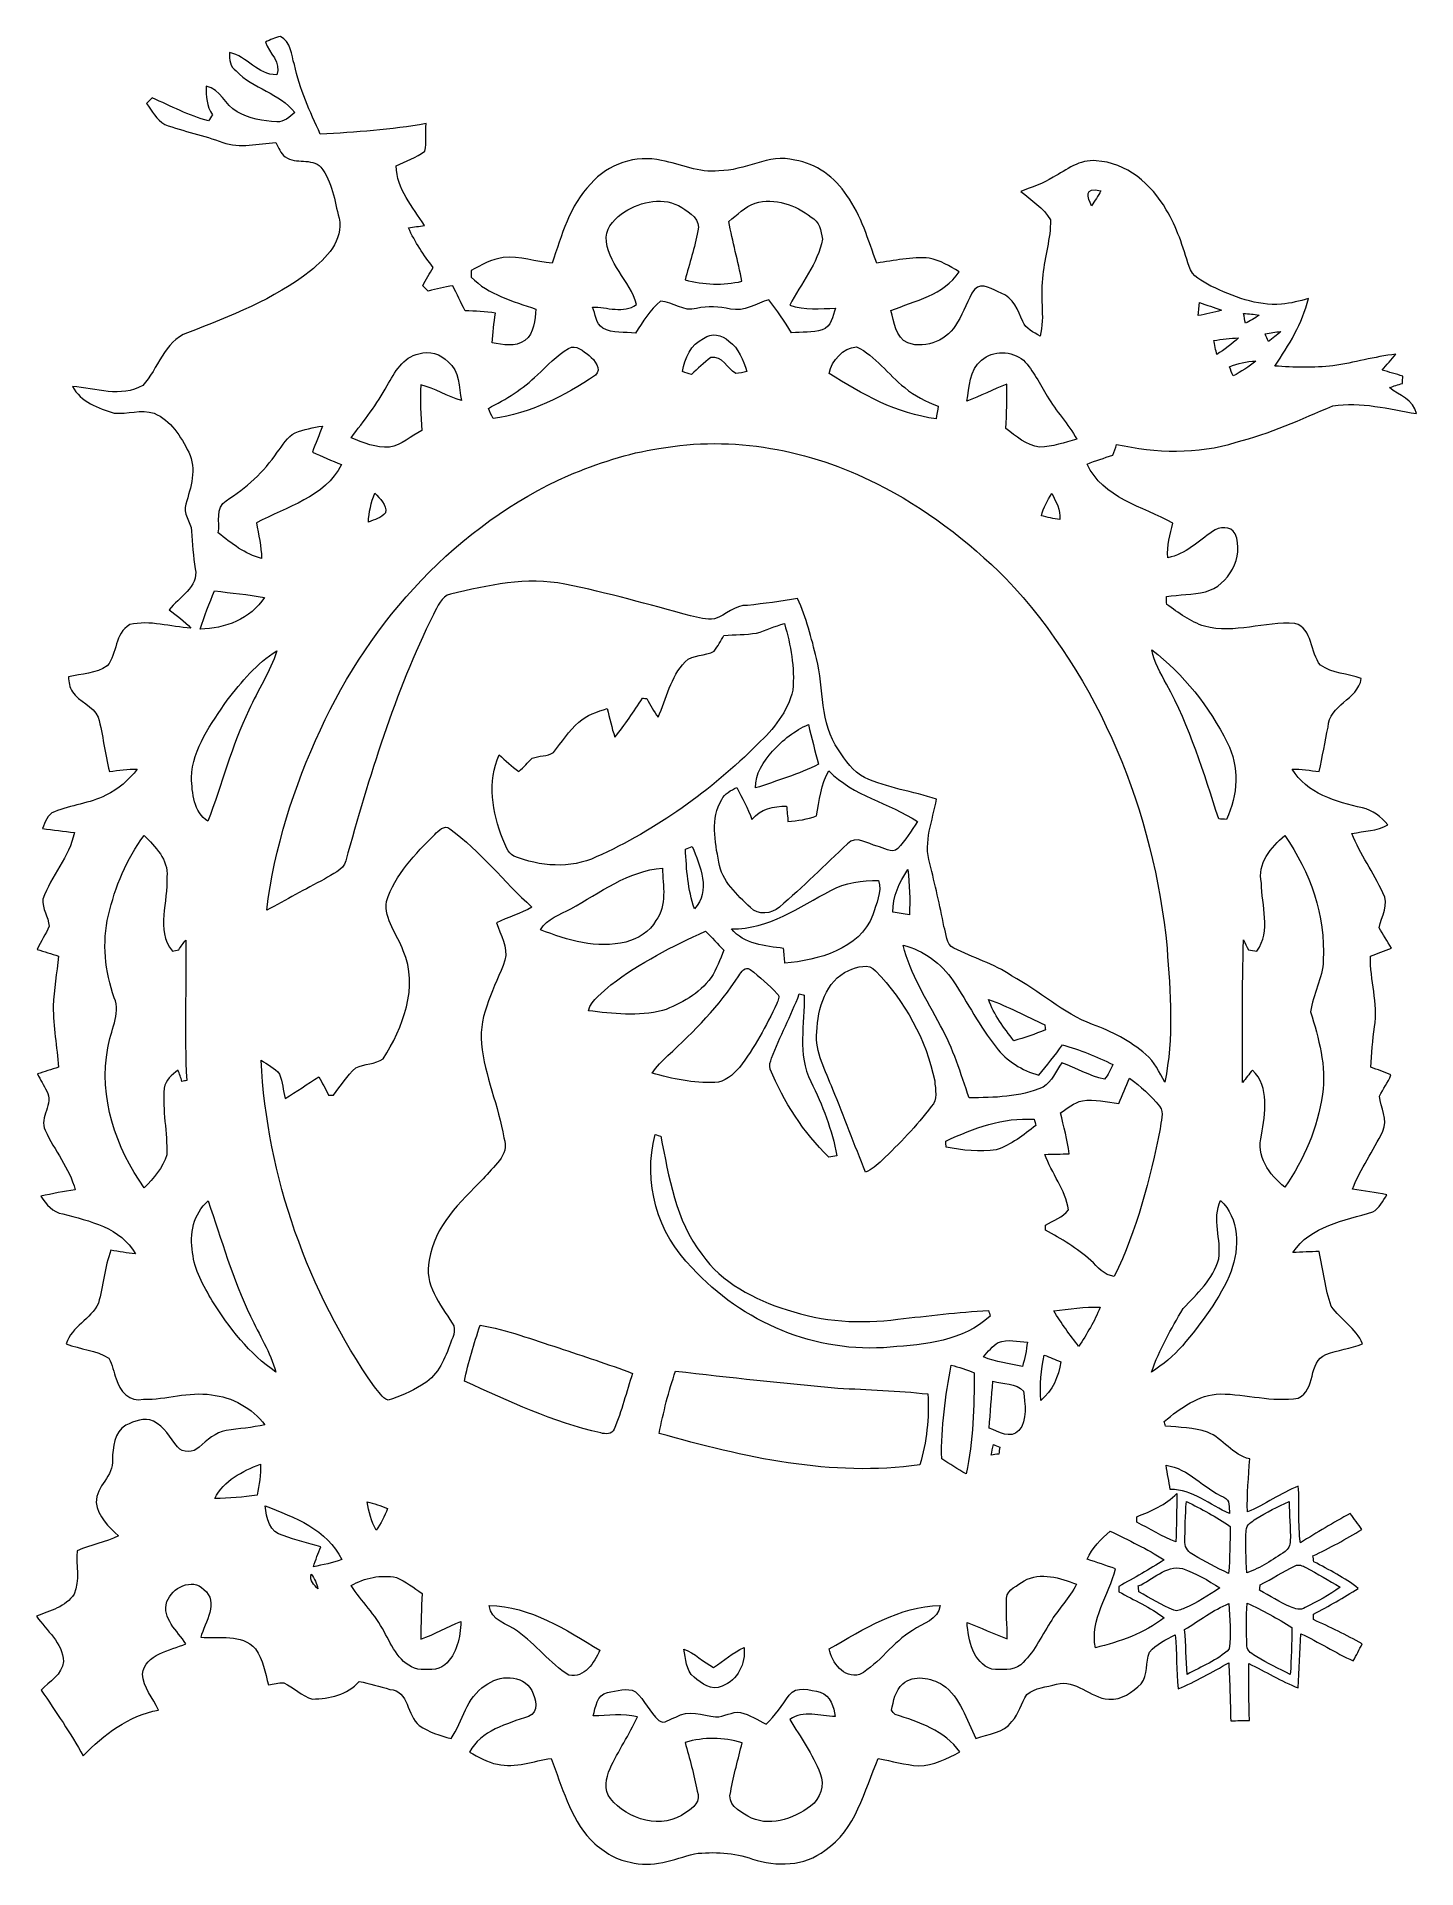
# Model space of a CAD drawing. Header units: centimetres. Extents: x -12.3 to 12.3, y -16.3 to 16.2.
import ezdxf

# ---------------------------------------------------------------- set-up
doc = ezdxf.new("R2010")
doc.units = ezdxf.units.CM
doc.header["$MEASUREMENT"] = 0
doc.layers.add('Layer 1', color=7, linetype='Continuous')

msp = doc.modelspace()

# ---------------------------------------------------------------- linework, layer by layer
at = {"layer": 'Layer 1', "color": 8, "lineweight": 9}
for points, knots in [([(-8.18938, 16.13092), (-8.1033, 16.16938), (-8.01758, 16.21629), (-7.92233, 16.22794), (-7.92233, 16.22794), (-7.73394, 16.14398), (-7.73077, 15.89985), (-7.67503, 15.73299), (-7.67503, 15.73299), (-7.58648, 15.29837), (-7.39634, 14.89655), (-7.21536, 14.49509), (-7.21536, 14.49509), (-6.58636, 14.52684), (-5.957, 14.57658), (-5.33506, 14.68277), (-5.33506, 14.68277), (-5.34599, 14.52014), (-5.32624, 14.35398), (-5.35869, 14.19311), (-5.35869, 14.19311), (-5.50862, 14.07564), (-5.69665, 14.01955), (-5.86493, 13.93312), (-5.86493, 13.93312), (-5.86175, 13.51825), (-5.56789, 13.20781), (-5.36539, 12.87408), (-5.36539, 12.87408), (-5.45959, 12.85997), (-5.55378, 12.84833), (-5.64762, 12.83386), (-5.64762, 12.83386), (-5.5372, 12.57774), (-5.37563, 12.34985), (-5.20982, 12.12725), (-5.20982, 12.12725), (-5.27614, 12.02212), (-5.34105, 11.91593), (-5.39538, 11.80375), (-5.39538, 11.80375), (-5.36257, 11.77271), (-5.32941, 11.74166), (-5.2966, 11.71026), (-5.2966, 11.71026), (-5.15232, 11.74554), (-5.00838, 11.78541), (-4.86092, 11.80481), (-4.86092, 11.80481), (-4.78931, 11.65629), (-4.71875, 11.50706), (-4.6422, 11.36066), (-4.6422, 11.36066), (-4.46264, 11.34973), (-4.28166, 11.35008), (-4.10421, 11.31621), (-4.10421, 11.31621), (-4.12538, 11.14123), (-4.15396, 10.96696), (-4.16172, 10.79057), (-4.16172, 10.79057), (-3.97228, 10.76164), (-3.75144, 10.7052), (-3.58351, 10.83396), (-3.58351, 10.83396), (-3.40889, 10.96167), (-3.40289, 11.19345), (-3.38666, 11.38994), (-3.38666, 11.38994), (-3.78848, 11.53176), (-4.22804, 11.639), (-4.5339, 11.95756), (-4.5339, 11.95756), (-4.5346, 11.98684), (-4.53601, 12.04576), (-4.53672, 12.07504), (-4.53672, 12.07504), (-4.3561, 12.17346), (-4.17195, 12.27224), (-3.96557, 12.30399), (-3.96557, 12.30399), (-3.6703, 12.34068), (-3.38772, 12.22497), (-3.09668, 12.20239), (-3.09668, 12.20239), (-2.92841, 12.69451), (-2.78906, 13.2325), (-2.41053, 13.61244), (-2.41053, 13.61244), (-2.11137, 13.97016), (-1.60584, 14.13349), (-1.15288, 14.03013), (-1.15288, 14.03013), (-0.81527, 13.96487), (-0.48613, 13.80012), (-0.13441, 13.84492), (-0.13441, 13.84492), (0.32385, 13.84139), (0.7493, 14.15431), (1.2125, 14.03542), (1.2125, 14.03542), (1.59597, 13.97792), (1.92546, 13.72498), (2.13678, 13.40854), (2.13678, 13.40854), (2.39889, 13.04976), (2.51319, 12.61514), (2.66912, 12.20592), (2.66912, 12.20592), (2.97815, 12.24825), (3.28789, 12.32445), (3.60257, 12.29341), (3.60257, 12.29341), (3.79448, 12.2546), (3.96417, 12.15124), (4.13033, 12.05316), (4.13033, 12.05316), (3.86856, 11.63548), (3.34363, 11.54234), (2.921, 11.36243), (2.921, 11.36243), (2.97851, 11.16311), (3.00285, 10.88406), (3.2191, 10.78846), (3.2191, 10.78846), (3.55424, 10.67028), (3.94018, 10.84737), (4.10069, 11.15464), (4.10069, 11.15464), (4.22099, 11.33914), (4.27884, 11.55822), (4.40302, 11.7399), (4.40302, 11.7399), (4.53672, 11.88489), (4.73816, 11.72085), (4.87927, 11.67499), (4.87927, 11.67499), (5.09376, 11.58856), (5.17596, 11.3656), (5.26309, 11.17122), (5.26309, 11.17122), (5.31213, 11.0347), (5.45994, 10.98425), (5.56966, 10.90628), (5.56966, 10.90628), (5.66279, 11.26294), (5.55555, 11.63653), (5.62116, 11.99813), (5.62116, 11.99813), (5.64586, 12.32586), (5.76227, 12.64336), (5.75381, 12.97286), (5.75381, 12.97286), (5.62963, 13.18664), (5.41514, 13.32563), (5.22711, 13.47944), (5.22711, 13.47944), (5.41937, 13.55988), (5.62469, 13.61244), (5.79967, 13.72992), (5.79967, 13.72992), (6.03815, 13.85974), (6.27451, 14.05447), (6.56484, 14.02202), (6.56484, 14.02202), (7.10212, 13.99697), (7.55227, 13.60468), (7.81015, 13.15489), (7.81015, 13.15489), (7.99994, 12.84339), (8.10754, 12.49414), (8.21584, 12.14841), (8.21584, 12.14841), (8.26171, 11.96532), (8.45467, 11.88983), (8.60319, 11.79952), (8.60319, 11.79952), (8.99584, 11.61678), (9.41388, 11.43792), (9.85767, 11.47849), (9.85767, 11.47849), (10.02101, 11.48801), (10.17799, 11.53564), (10.33604, 11.5748), (10.33604, 11.5748), (10.22632, 11.13665), (9.99173, 10.74577), (9.73702, 10.37818), (9.73702, 10.37818), (10.08133, 10.3496), (10.42811, 10.34678), (10.77207, 10.38347), (10.77207, 10.38347), (11.14602, 10.4385), (11.51114, 10.54151), (11.8865, 10.58914), (11.8865, 10.58914), (11.80783, 10.49353), (11.72669, 10.40005), (11.64661, 10.30586), (11.64661, 10.30586), (11.76867, 10.26881), (11.89144, 10.23459), (12.01385, 10.19861), (12.01385, 10.19861), (12.01067, 10.15593), (12.00821, 10.11359), (12.00609, 10.07091), (12.00609, 10.07091), (11.92812, 10.04692), (11.85122, 10.02152), (11.77467, 9.99506), (11.77467, 9.99506), (11.94823, 9.85395), (12.20682, 9.78551), (12.25303, 9.53363), (12.25303, 9.53363), (11.7662, 9.61124), (11.2642, 9.75376), (10.76925, 9.67121), (10.76925, 9.67121), (10.2041, 9.43802), (9.64847, 9.16815), (9.04981, 9.02633), (9.04981, 9.02633), (8.36401, 8.80514), (7.62635, 8.83583), (6.92962, 8.98717), (6.92962, 8.98717), (6.90633, 8.92332), (6.88376, 8.85911), (6.86082, 8.79491), (6.86082, 8.79491), (6.70737, 8.74552), (6.55532, 8.69684), (6.40574, 8.63828), (6.40574, 8.63828), (6.67809, 8.03256), (7.39211, 7.88333), (7.92621, 7.58947), (7.92621, 7.58947), (7.89199, 7.38662), (7.8105, 7.18201), (7.84119, 6.97493), (7.84119, 6.97493), (8.15093, 7.03314), (8.382, 7.26844), (8.63247, 7.43954), (8.63247, 7.43954), (8.75207, 7.52703), (8.95562, 7.54431), (9.03535, 7.39756), (9.03535, 7.39756), (9.20115, 6.98974), (8.92316, 6.48421), (8.50583, 6.36921), (8.50583, 6.36921), (8.27758, 6.32088), (8.04404, 6.31559), (7.81368, 6.28666), (7.81368, 6.28666), (7.81474, 6.23974), (7.8165, 6.19247), (7.81826, 6.14519), (7.81826, 6.14519), (8.02817, 5.99632), (8.23983, 5.83616), (8.48748, 5.75643), (8.48748, 5.75643), (9.02512, 5.61603), (9.55711, 5.84392), (10.09509, 5.80723), (10.09509, 5.80723), (10.41929, 5.71128), (10.36426, 5.28759), (10.54947, 5.06675), (10.54947, 5.06675), (10.76043, 4.91612), (11.03771, 4.9207), (11.27513, 4.82863), (11.27513, 4.82863), (11.20916, 4.44692), (10.70011, 4.36614), (10.68564, 3.96679), (10.68564, 3.96679), (10.62637, 3.70538), (10.58863, 3.43904), (10.52548, 3.17833), (10.52548, 3.17833), (10.36602, 3.19491), (10.20763, 3.21961), (10.04711, 3.22173), (10.04711, 3.22173), (10.30217, 2.78393), (10.8331, 2.6407), (11.29454, 2.53028), (11.29454, 2.53028), (11.4808, 2.49359), (11.62474, 2.36977), (11.74891, 2.23113), (11.74891, 2.23113), (11.55489, 2.11753), (11.3217, 2.12282), (11.10721, 2.0752), (11.10721, 2.0752), (11.25714, 1.7076), (11.49209, 1.38305), (11.65649, 1.02216), (11.65649, 1.02216), (11.78454, 0.82248), (11.6265, 0.60447), (11.58946, 0.40444), (11.58946, 0.40444), (11.66213, 0.28415), (11.73657, 0.16349), (11.80959, 0.04284), (11.80959, 0.04284), (11.68541, -0.00549), (11.56124, -0.05276), (11.43812, -0.10356), (11.43812, -0.10356), (11.42542, -0.52301), (11.57958, -0.93682), (11.50797, -1.35557), (11.50797, -1.35557), (11.47974, -1.59475), (11.45752, -1.83464), (11.44164, -2.07523), (11.44164, -2.07523), (11.56124, -2.12039), (11.68577, -2.15284), (11.80077, -2.21141), (11.80077, -2.21141), (11.7475, -2.34334), (11.66601, -2.46117), (11.59828, -2.5857), (11.59828, -2.5857), (11.61627, -2.78961), (11.75632, -3.00692), (11.65684, -3.20659), (11.65684, -3.20659), (11.49527, -3.55937), (11.25432, -3.87299), (11.11921, -4.23811), (11.11921, -4.23811), (11.32241, -4.26986), (11.52737, -4.29809), (11.72916, -4.34042), (11.72916, -4.34042), (11.66037, -4.45049), (11.59334, -4.57607), (11.47904, -4.64345), (11.47904, -4.64345), (10.97386, -4.79409), (10.37096, -4.89146), (10.05946, -5.3663), (10.05946, -5.3663), (10.21504, -5.3603), (10.37132, -5.3476), (10.5276, -5.34901), (10.5276, -5.34901), (10.59709, -5.67251), (10.6299, -6.00659), (10.74209, -6.31986), (10.74209, -6.31986), (10.91107, -6.55586), (11.17812, -6.71109), (11.29806, -6.9859), (11.29806, -6.9859), (11.08781, -7.07127), (10.85921, -7.09738), (10.64613, -7.17322), (10.64613, -7.17322), (10.32475, -7.30587), (10.47609, -7.80717), (10.15506, -7.94898), (10.15506, -7.94898), (9.69151, -8.02624), (9.23396, -7.87631), (8.77076, -7.8756), (8.77076, -7.8756), (8.38412, -7.88689), (8.06274, -8.12925), (7.77593, -8.36244), (7.77593, -8.36244), (7.78052, -8.38325), (7.79039, -8.42488), (7.79533, -8.44605), (7.79533, -8.44605), (8.04439, -8.47145), (8.30157, -8.47427), (8.54216, -8.55188), (8.54216, -8.55188), (8.82015, -8.66794), (8.99054, -8.96181), (9.29287, -9.03095), (9.29287, -9.03095), (9.27629, -9.34387), (9.23925, -9.65749), (9.25336, -9.97146), (9.25336, -9.97146), (9.56557, -9.84093), (9.84109, -9.63632), (10.15647, -9.51144), (10.15647, -9.51144), (10.18223, -9.84552), (10.14766, -10.18418), (10.19316, -10.5172), (10.19316, -10.5172), (10.48703, -10.34223), (10.77489, -10.15596), (11.08005, -10.00039), (11.08005, -10.00039), (11.14813, -10.09422), (11.21692, -10.18806), (11.28642, -10.28296), (11.28642, -10.28296), (11.00455, -10.45476), (10.71351, -10.61069), (10.41612, -10.75357), (10.41612, -10.75357), (10.42035, -10.77897), (10.42811, -10.82977), (10.43235, -10.85517), (10.43235, -10.85517), (10.70046, -11.00298), (10.98268, -11.13457), (11.22045, -11.33071), (11.22045, -11.33071), (10.96081, -11.49052), (10.69799, -11.64574), (10.42635, -11.78474), (10.42635, -11.78474), (10.426, -11.80943), (10.426, -11.85882), (10.42564, -11.88351), (10.42564, -11.88351), (10.71845, -12.01651), (11.00984, -12.15445), (11.28889, -12.31496), (11.28889, -12.31496), (11.24021, -12.41656), (11.18694, -12.5164), (11.13261, -12.61517), (11.13261, -12.61517), (10.81194, -12.47265), (10.51701, -12.27968), (10.19881, -12.13328), (10.19881, -12.13328), (10.18152, -12.45431), (10.172, -12.77604), (10.15471, -13.09777), (10.15471, -13.09777), (9.85026, -12.97677), (9.57122, -12.80391), (9.27629, -12.66386), (9.27629, -12.66386), (9.26959, -13.00005), (9.28159, -13.33696), (9.28758, -13.67386), (9.28758, -13.67386), (9.1754, -13.67351), (9.06745, -13.6795), (8.95668, -13.6795), (8.95668, -13.6795), (8.94468, -13.3359), (8.94292, -12.993), (8.91999, -12.6508), (8.91999, -12.6508), (8.62507, -12.81308), (8.33544, -12.98982), (8.02005, -13.11047), (8.02005, -13.11047), (7.99501, -12.79192), (7.99536, -12.47265), (7.97172, -12.1548), (7.97172, -12.1548), (7.80733, -12.23594), (7.62917, -12.31814), (7.51135, -12.46207), (7.51135, -12.46207), (7.4415, -12.64269), (7.49124, -12.86282), (7.36494, -13.0251), (7.36494, -13.0251), (7.20725, -13.16833), (7.01887, -13.31861), (6.78921, -13.29498), (6.78921, -13.29498), (6.45831, -13.28087), (6.20431, -12.93303), (5.86105, -13.02792), (5.86105, -13.02792), (5.68784, -13.08578), (5.47723, -13.08684), (5.33506, -13.21525), (5.33506, -13.21525), (5.23276, -13.36659), (5.19712, -13.55674), (5.06907, -13.69362), (5.06907, -13.69362), (4.92161, -13.89505), (4.64926, -13.91904), (4.43089, -13.99242), (4.43089, -13.99242), (4.25627, -13.66504), (4.16066, -13.26429), (3.83893, -13.04027), (3.83893, -13.04027), (3.63009, -12.92033), (3.32846, -12.84977), (3.1302, -13.02545), (3.1302, -13.02545), (2.99367, -13.14293), (2.96651, -13.32849), (2.92982, -13.49394), (2.92982, -13.49394), (2.9464, -13.51264), (2.97921, -13.54968), (2.99579, -13.56838), (2.99579, -13.56838), (3.41842, -13.70596), (3.87527, -13.8506), (4.14514, -14.23407), (4.14514, -14.23407), (3.91654, -14.35014), (3.67806, -14.47643), (3.41489, -14.48066), (3.41489, -14.48066), (3.17112, -14.46091), (2.93441, -14.39776), (2.69593, -14.34908), (2.69593, -14.34908), (2.44581, -14.91634), (2.30117, -15.61943), (1.74766, -15.98138), (1.74766, -15.98138), (1.38854, -16.2636), (0.88301, -16.27489), (0.46285, -16.13554), (0.46285, -16.13554), (0.133, -16.02195), (-0.22295, -16.00043), (-0.56762, -16.04065), (-0.56762, -16.04065), (-0.93803, -16.13872), (-1.32397, -16.301), (-1.71203, -16.19128), (-1.71203, -16.19128), (-1.98261, -16.14613), (-2.2165, -15.98244), (-2.41088, -15.79688), (-2.41088, -15.79688), (-2.78271, -15.38907), (-2.9217, -14.84896), (-3.11503, -14.34767), (-3.11503, -14.34767), (-3.43041, -14.39564), (-3.74685, -14.52229), (-4.06929, -14.45244), (-4.06929, -14.45244), (-4.24921, -14.42034), (-4.40619, -14.31874), (-4.56706, -14.23901), (-4.56706, -14.23901), (-4.35927, -13.8506), (-3.90137, -13.73771), (-3.51719, -13.60154), (-3.51719, -13.60154), (-3.31964, -13.53557), (-3.38525, -13.28228), (-3.45969, -13.14328), (-3.45969, -13.14328), (-3.61562, -12.84836), (-4.05024, -12.86071), (-4.28413, -13.05579), (-4.28413, -13.05579), (-4.62562, -13.2657), (-4.67854, -13.68515), (-4.88985, -13.99524), (-4.88985, -13.99524), (-5.08917, -13.94797), (-5.28708, -13.87635), (-5.45818, -13.76311), (-5.45818, -13.76311), (-5.68113, -13.58919), (-5.63492, -13.14752), (-5.97888, -13.12247), (-5.97888, -13.12247), (-6.15879, -13.06849), (-6.33941, -13.01734), (-6.52356, -12.98206), (-6.52356, -12.98206), (-6.73347, -13.21842), (-7.05273, -13.28933), (-7.35436, -13.29427), (-7.35436, -13.29427), (-7.54556, -13.241), (-7.68597, -13.08578), (-7.86483, -13.00746), (-7.86483, -13.00746), (-7.95655, -12.99547), (-8.04615, -13.02934), (-8.13541, -13.0445), (-8.13541, -13.0445), (-8.19538, -12.82578), (-8.22819, -12.59083), (-8.36753, -12.40457), (-8.36753, -12.40457), (-8.61518, -12.12199), (-9.00818, -12.225), (-9.33767, -12.19784), (-9.33767, -12.19784), (-9.26535, -11.92937), (-9.00253, -11.56919), (-9.28546, -11.34729), (-9.28546, -11.34729), (-9.48337, -11.13421), (-9.85696, -11.31977), (-9.93775, -11.5646), (-9.93775, -11.5646), (-10.03688, -11.86658), (-9.74619, -12.08036), (-9.60508, -12.3139), (-9.60508, -12.3139), (-9.87989, -12.43737), (-10.32298, -12.48817), (-10.37202, -12.85012), (-10.37202, -12.85012), (-10.36249, -13.09037), (-10.18504, -13.27769), (-10.09015, -13.489), (-10.09015, -13.489), (-10.62073, -13.59131), (-11.06205, -13.91904), (-11.42541, -14.30463), (-11.42541, -14.30463), (-11.64907, -13.89929), (-11.91048, -13.51864), (-12.17259, -13.13834), (-12.17259, -13.13834), (-12.03501, -12.98171), (-11.79406, -12.85859), (-11.77643, -12.62823), (-11.77643, -12.62823), (-11.78701, -12.28991), (-12.07946, -12.08389), (-12.25303, -11.8246), (-12.25303, -11.8246), (-12.01596, -11.72617), (-11.73621, -11.65915), (-11.58734, -11.42984), (-11.58734, -11.42984), (-11.47692, -11.19066), (-11.56405, -10.91337), (-11.53019, -10.66008), (-11.53019, -10.66008), (-11.29594, -10.55319), (-11.03277, -10.51262), (-10.79923, -10.39797), (-10.79923, -10.39797), (-10.96962, -10.23463), (-11.16894, -10.05154), (-11.19293, -9.80177), (-11.19293, -9.80177), (-11.20281, -9.50826), (-10.87508, -9.33857), (-10.90648, -9.04048), (-10.90648, -9.04048), (-10.90224, -8.82458), (-10.87367, -8.55576), (-10.66764, -8.43299), (-10.66764, -8.43299), (-10.52159, -8.35891), (-10.33956, -8.28342), (-10.17975, -8.35926), (-10.17975, -8.35926), (-9.9822, -8.44993), (-9.87989, -8.65489), (-9.75007, -8.81646), (-9.75007, -8.81646), (-9.66011, -8.93323), (-9.46361, -8.91912), (-9.36484, -8.82034), (-9.36484, -8.82034), (-9.22619, -8.69405), (-9.07697, -8.56035), (-8.88541, -8.52789), (-8.88541, -8.52789), (-8.65681, -8.49226), (-8.42539, -8.47321), (-8.19855, -8.42453), (-8.19855, -8.42453), (-8.42398, -8.12819), (-8.77781, -7.92746), (-9.14964, -7.89219), (-9.14964, -7.89219), (-9.55393, -7.82727), (-9.9508, -7.97826), (-10.35508, -7.9698), (-10.35508, -7.9698), (-10.59427, -8.03118), (-10.78583, -7.81845), (-10.83874, -7.60855), (-10.83874, -7.60855), (-10.88566, -7.4872), (-10.90789, -7.35667), (-10.97033, -7.24307), (-10.97033, -7.24307), (-11.19611, -7.09032), (-11.47939, -7.08926), (-11.72563, -6.9859), (-11.72563, -6.9859), (-11.63249, -6.67475), (-11.28818, -6.55234), (-11.15695, -6.26553), (-11.15695, -6.26553), (-11.06487, -5.95579), (-11.04759, -5.62735), (-10.93505, -5.32326), (-10.93505, -5.32326), (-10.79041, -5.35007), (-10.64542, -5.37194), (-10.49902, -5.38676), (-10.49902, -5.38676), (-10.75125, -4.92497), (-11.32099, -4.80044), (-11.78913, -4.67873), (-11.78913, -4.67873), (-11.96657, -4.64945), (-12.08652, -4.51081), (-12.17542, -4.36617), (-12.17542, -4.36617), (-11.97504, -4.31643), (-11.77078, -4.2815), (-11.56688, -4.24975), (-11.56688, -4.24975), (-11.67377, -3.86487), (-11.93447, -3.5509), (-12.10098, -3.19354), (-12.10098, -3.19354), (-12.21422, -2.96494), (-11.94082, -2.7187), (-12.07452, -2.49645), (-12.07452, -2.49645), (-12.12709, -2.39414), (-12.18424, -2.29501), (-12.23786, -2.19341), (-12.23786, -2.19341), (-12.11403, -2.1539), (-11.98986, -2.1158), (-11.86638, -2.07488), (-11.86638, -2.07488), (-11.88931, -1.71293), (-11.95916, -1.35451), (-11.95916, -0.99115), (-11.95916, -0.99115), (-11.94047, -0.6934), (-11.89425, -0.39848), (-11.86638, -0.10215), (-11.86638, -0.10215), (-11.99127, -0.06122), (-12.1165, -0.02066), (-12.24174, 0.0185), (-12.24174, 0.0185), (-12.1793, 0.16032), (-12.08899, 0.28873), (-12.02972, 0.43196), (-12.02972, 0.43196), (-12.04489, 0.59671), (-12.15531, 0.74311), (-12.14226, 0.91209), (-12.14226, 0.91209), (-11.99621, 1.32484), (-11.6713, 1.65821), (-11.58169, 2.09319), (-11.58169, 2.09319), (-11.77008, 2.11718), (-11.95846, 2.13905), (-12.14684, 2.1648), (-12.14684, 2.1648), (-12.10063, 2.27663), (-12.05971, 2.41245), (-11.938, 2.46396), (-11.938, 2.46396), (-11.64237, 2.58531), (-11.31182, 2.60824), (-11.02571, 2.75641), (-11.02571, 2.75641), (-10.8017, 2.85907), (-10.6172, 3.02946), (-10.46444, 3.21996), (-10.46444, 3.21996), (-10.63096, 3.22772), (-10.79606, 3.1995), (-10.96045, 3.17763), (-10.96045, 3.17763), (-11.04159, 3.49583), (-11.07299, 3.82427), (-11.15836, 4.14106), (-11.15836, 4.14106), (-11.24726, 4.34673), (-11.49773, 4.412), (-11.61838, 4.59544), (-11.61838, 4.59544), (-11.67236, 4.67129), (-11.67729, 4.7676), (-11.68788, 4.8572), (-11.68788, 4.8572), (-11.45822, 4.91753), (-11.19575, 4.91224), (-10.99749, 5.05546), (-10.99749, 5.05546), (-10.82498, 5.27207), (-10.86308, 5.6312), (-10.60026, 5.78642), (-10.60026, 5.78642), (-10.23867, 5.87144), (-9.87389, 5.74338), (-9.51159, 5.72433), (-9.51159, 5.72433), (-9.63189, 5.84392), (-9.76489, 5.94976), (-9.90035, 6.051), (-9.90035, 6.051), (-9.72996, 6.26584), (-9.37154, 6.45705), (-9.43469, 6.77737), (-9.43469, 6.77737), (-9.47102, 6.99962), (-9.49113, 7.22399), (-9.50136, 7.44871), (-9.50136, 7.44871), (-9.50771, 7.61416), (-9.66787, 7.75845), (-9.60155, 7.92602), (-9.60155, 7.92602), (-9.51653, 8.22411), (-9.40435, 8.54832), (-9.55216, 8.84606), (-9.55216, 8.84606), (-9.68763, 9.12334), (-9.87107, 9.4158), (-10.16599, 9.53962), (-10.16599, 9.53962), (-10.39565, 9.61829), (-10.64189, 9.5181), (-10.87578, 9.54386), (-10.87578, 9.54386), (-11.15659, 9.62499), (-11.47057, 9.74353), (-11.61626, 10.01693), (-11.61626, 10.01693), (-11.20316, 9.98095), (-10.75408, 9.80914), (-10.36884, 10.03457), (-10.36884, 10.03457), (-10.09015, 10.32914), (-9.99066, 10.81668), (-9.57474, 10.96767), (-9.57474, 10.96767), (-8.81415, 11.26047), (-8.04016, 11.56245), (-7.39069, 12.06657), (-7.39069, 12.06657), (-7.11341, 12.29376), (-6.79661, 12.60879), (-6.88199, 13.00496), (-6.88199, 13.00496), (-6.96277, 13.3147), (-6.9984, 13.65301), (-7.20478, 13.91124), (-7.20478, 13.91124), (-7.3727, 14.08128), (-7.64822, 13.95816), (-7.8359, 14.09151), (-7.8359, 14.09151), (-7.92021, 14.15501), (-7.95831, 14.25767), (-8.00735, 14.34728), (-8.00735, 14.34728), (-8.31744, 14.32646), (-8.64517, 14.23898), (-8.94644, 14.35081), (-8.94644, 14.35081), (-9.28476, 14.47604), (-9.64071, 14.54378), (-9.97867, 14.6676), (-9.97867, 14.6676), (-10.12366, 14.75086), (-10.20268, 14.91137), (-10.3004, 15.0426), (-10.3004, 15.0426), (-10.26654, 15.07471), (-10.23232, 15.10716), (-10.1981, 15.13962), (-10.1981, 15.13962), (-9.8679, 14.99709), (-9.55004, 14.82176), (-9.19938, 14.73181), (-9.19938, 14.73181), (-9.17716, 14.76849), (-9.15458, 14.80483), (-9.13165, 14.84117), (-9.13165, 14.84117), (-9.23501, 14.98969), (-9.24348, 15.17243), (-9.24101, 15.3474), (-9.24101, 15.3474), (-8.97854, 15.30048), (-8.91081, 15.00768), (-8.69279, 14.89373), (-8.69279, 14.89373), (-8.47972, 14.7752), (-8.23066, 14.72581), (-7.9883, 14.71487), (-7.9883, 14.71487), (-7.85918, 14.70641), (-7.7597, 14.80236), (-7.66939, 14.88068), (-7.66939, 14.88068), (-7.93926, 15.22852), (-8.40951, 15.3026), (-8.70796, 15.61869), (-8.70796, 15.61869), (-8.82121, 15.6896), (-8.83144, 15.82365), (-8.82861, 15.94324), (-8.82861, 15.94324), (-8.51217, 15.88327), (-8.32661, 15.5439), (-7.9883, 15.5506), (-7.9883, 15.5506), (-7.90081, 15.76368), (-8.12094, 15.93972), (-8.18938, 16.13092), (-8.18938, 16.13092), (-8.18938, 16.13092), (-8.18938, 16.13092), (-8.18938, 16.13092)], [0, 0, 0, 0, 0.00423729, 0.00423729, 0.00423729, 0.00423729, 0.00847458, 0.00847458, 0.00847458, 0.00847458, 0.01271186, 0.01271186, 0.01271186, 0.01271186, 0.01694915, 0.01694915, 0.01694915, 0.01694915, 0.02118644, 0.02118644, 0.02118644, 0.02118644, 0.02542373, 0.02542373, 0.02542373, 0.02542373, 0.02966102, 0.02966102, 0.02966102, 0.02966102, 0.03389831, 0.03389831, 0.03389831, 0.03389831, 0.03813559, 0.03813559, 0.03813559, 0.03813559, 0.04237288, 0.04237288, 0.04237288, 0.04237288, 0.04661017, 0.04661017, 0.04661017, 0.04661017, 0.05084746, 0.05084746, 0.05084746, 0.05084746, 0.05508475, 0.05508475, 0.05508475, 0.05508475, 0.05932203, 0.05932203, 0.05932203, 0.05932203, 0.06355932, 0.06355932, 0.06355932, 0.06355932, 0.06779661, 0.06779661, 0.06779661, 0.06779661, 0.0720339, 0.0720339, 0.0720339, 0.0720339, 0.07627119, 0.07627119, 0.07627119, 0.07627119, 0.08050847, 0.08050847, 0.08050847, 0.08050847, 0.08474576, 0.08474576, 0.08474576, 0.08474576, 0.08898305, 0.08898305, 0.08898305, 0.08898305, 0.09322034, 0.09322034, 0.09322034, 0.09322034, 0.09745763, 0.09745763, 0.09745763, 0.09745763, 0.10169492, 0.10169492, 0.10169492, 0.10169492, 0.1059322, 0.1059322, 0.1059322, 0.1059322, 0.11016949, 0.11016949, 0.11016949, 0.11016949, 0.11440678, 0.11440678, 0.11440678, 0.11440678, 0.11864407, 0.11864407, 0.11864407, 0.11864407, 0.12288136, 0.12288136, 0.12288136, 0.12288136, 0.12711864, 0.12711864, 0.12711864, 0.12711864, 0.13135593, 0.13135593, 0.13135593, 0.13135593, 0.13559322, 0.13559322, 0.13559322, 0.13559322, 0.13983051, 0.13983051, 0.13983051, 0.13983051, 0.1440678, 0.1440678, 0.1440678, 0.1440678, 0.14830508, 0.14830508, 0.14830508, 0.14830508, 0.15254237, 0.15254237, 0.15254237, 0.15254237, 0.15677966, 0.15677966, 0.15677966, 0.15677966, 0.16101695, 0.16101695, 0.16101695, 0.16101695, 0.16525424, 0.16525424, 0.16525424, 0.16525424, 0.16949153, 0.16949153, 0.16949153, 0.16949153, 0.17372881, 0.17372881, 0.17372881, 0.17372881, 0.1779661, 0.1779661, 0.1779661, 0.1779661, 0.18220339, 0.18220339, 0.18220339, 0.18220339, 0.18644068, 0.18644068, 0.18644068, 0.18644068, 0.19067797, 0.19067797, 0.19067797, 0.19067797, 0.19491525, 0.19491525, 0.19491525, 0.19491525, 0.19915254, 0.19915254, 0.19915254, 0.19915254, 0.20338983, 0.20338983, 0.20338983, 0.20338983, 0.20762712, 0.20762712, 0.20762712, 0.20762712, 0.21186441, 0.21186441, 0.21186441, 0.21186441, 0.21610169, 0.21610169, 0.21610169, 0.21610169, 0.22033898, 0.22033898, 0.22033898, 0.22033898, 0.22457627, 0.22457627, 0.22457627, 0.22457627, 0.22881356, 0.22881356, 0.22881356, 0.22881356, 0.23305085, 0.23305085, 0.23305085, 0.23305085, 0.23728814, 0.23728814, 0.23728814, 0.23728814, 0.24152542, 0.24152542, 0.24152542, 0.24152542, 0.24576271, 0.24576271, 0.24576271, 0.24576271, 0.25, 0.25, 0.25, 0.25, 0.25423729, 0.25423729, 0.25423729, 0.25423729, 0.25847458, 0.25847458, 0.25847458, 0.25847458, 0.26271186, 0.26271186, 0.26271186, 0.26271186, 0.26694915, 0.26694915, 0.26694915, 0.26694915, 0.27118644, 0.27118644, 0.27118644, 0.27118644, 0.27542373, 0.27542373, 0.27542373, 0.27542373, 0.27966102, 0.27966102, 0.27966102, 0.27966102, 0.28389831, 0.28389831, 0.28389831, 0.28389831, 0.28813559, 0.28813559, 0.28813559, 0.28813559, 0.29237288, 0.29237288, 0.29237288, 0.29237288, 0.29661017, 0.29661017, 0.29661017, 0.29661017, 0.30084746, 0.30084746, 0.30084746, 0.30084746, 0.30508475, 0.30508475, 0.30508475, 0.30508475, 0.30932203, 0.30932203, 0.30932203, 0.30932203, 0.31355932, 0.31355932, 0.31355932, 0.31355932, 0.31779661, 0.31779661, 0.31779661, 0.31779661, 0.3220339, 0.3220339, 0.3220339, 0.3220339, 0.32627119, 0.32627119, 0.32627119, 0.32627119, 0.33050847, 0.33050847, 0.33050847, 0.33050847, 0.33474576, 0.33474576, 0.33474576, 0.33474576, 0.33898305, 0.33898305, 0.33898305, 0.33898305, 0.34322034, 0.34322034, 0.34322034, 0.34322034, 0.34745763, 0.34745763, 0.34745763, 0.34745763, 0.35169492, 0.35169492, 0.35169492, 0.35169492, 0.3559322, 0.3559322, 0.3559322, 0.3559322, 0.36016949, 0.36016949, 0.36016949, 0.36016949, 0.36440678, 0.36440678, 0.36440678, 0.36440678, 0.36864407, 0.36864407, 0.36864407, 0.36864407, 0.37288136, 0.37288136, 0.37288136, 0.37288136, 0.37711864, 0.37711864, 0.37711864, 0.37711864, 0.38135593, 0.38135593, 0.38135593, 0.38135593, 0.38559322, 0.38559322, 0.38559322, 0.38559322, 0.38983051, 0.38983051, 0.38983051, 0.38983051, 0.3940678, 0.3940678, 0.3940678, 0.3940678, 0.39830508, 0.39830508, 0.39830508, 0.39830508, 0.40254237, 0.40254237, 0.40254237, 0.40254237, 0.40677966, 0.40677966, 0.40677966, 0.40677966, 0.41101695, 0.41101695, 0.41101695, 0.41101695, 0.41525424, 0.41525424, 0.41525424, 0.41525424, 0.41949153, 0.41949153, 0.41949153, 0.41949153, 0.42372881, 0.42372881, 0.42372881, 0.42372881, 0.4279661, 0.4279661, 0.4279661, 0.4279661, 0.43220339, 0.43220339, 0.43220339, 0.43220339, 0.43644068, 0.43644068, 0.43644068, 0.43644068, 0.44067797, 0.44067797, 0.44067797, 0.44067797, 0.44491525, 0.44491525, 0.44491525, 0.44491525, 0.44915254, 0.44915254, 0.44915254, 0.44915254, 0.45338983, 0.45338983, 0.45338983, 0.45338983, 0.45762712, 0.45762712, 0.45762712, 0.45762712, 0.46186441, 0.46186441, 0.46186441, 0.46186441, 0.46610169, 0.46610169, 0.46610169, 0.46610169, 0.47033898, 0.47033898, 0.47033898, 0.47033898, 0.47457627, 0.47457627, 0.47457627, 0.47457627, 0.47881356, 0.47881356, 0.47881356, 0.47881356, 0.48305085, 0.48305085, 0.48305085, 0.48305085, 0.48728814, 0.48728814, 0.48728814, 0.48728814, 0.49152542, 0.49152542, 0.49152542, 0.49152542, 0.49576271, 0.49576271, 0.49576271, 0.49576271, 0.5, 0.5, 0.5, 0.5, 0.50423729, 0.50423729, 0.50423729, 0.50423729, 0.50847458, 0.50847458, 0.50847458, 0.50847458, 0.51271186, 0.51271186, 0.51271186, 0.51271186, 0.51694915, 0.51694915, 0.51694915, 0.51694915, 0.52118644, 0.52118644, 0.52118644, 0.52118644, 0.52542373, 0.52542373, 0.52542373, 0.52542373, 0.52966102, 0.52966102, 0.52966102, 0.52966102, 0.53389831, 0.53389831, 0.53389831, 0.53389831, 0.53813559, 0.53813559, 0.53813559, 0.53813559, 0.54237288, 0.54237288, 0.54237288, 0.54237288, 0.54661017, 0.54661017, 0.54661017, 0.54661017, 0.55084746, 0.55084746, 0.55084746, 0.55084746, 0.55508475, 0.55508475, 0.55508475, 0.55508475, 0.55932203, 0.55932203, 0.55932203, 0.55932203, 0.56355932, 0.56355932, 0.56355932, 0.56355932, 0.56779661, 0.56779661, 0.56779661, 0.56779661, 0.5720339, 0.5720339, 0.5720339, 0.5720339, 0.57627119, 0.57627119, 0.57627119, 0.57627119, 0.58050847, 0.58050847, 0.58050847, 0.58050847, 0.58474576, 0.58474576, 0.58474576, 0.58474576, 0.58898305, 0.58898305, 0.58898305, 0.58898305, 0.59322034, 0.59322034, 0.59322034, 0.59322034, 0.59745763, 0.59745763, 0.59745763, 0.59745763, 0.60169492, 0.60169492, 0.60169492, 0.60169492, 0.6059322, 0.6059322, 0.6059322, 0.6059322, 0.61016949, 0.61016949, 0.61016949, 0.61016949, 0.61440678, 0.61440678, 0.61440678, 0.61440678, 0.61864407, 0.61864407, 0.61864407, 0.61864407, 0.62288136, 0.62288136, 0.62288136, 0.62288136, 0.62711864, 0.62711864, 0.62711864, 0.62711864, 0.63135593, 0.63135593, 0.63135593, 0.63135593, 0.63559322, 0.63559322, 0.63559322, 0.63559322, 0.63983051, 0.63983051, 0.63983051, 0.63983051, 0.6440678, 0.6440678, 0.6440678, 0.6440678, 0.64830508, 0.64830508, 0.64830508, 0.64830508, 0.65254237, 0.65254237, 0.65254237, 0.65254237, 0.65677966, 0.65677966, 0.65677966, 0.65677966, 0.66101695, 0.66101695, 0.66101695, 0.66101695, 0.66525424, 0.66525424, 0.66525424, 0.66525424, 0.66949153, 0.66949153, 0.66949153, 0.66949153, 0.67372881, 0.67372881, 0.67372881, 0.67372881, 0.6779661, 0.6779661, 0.6779661, 0.6779661, 0.68220339, 0.68220339, 0.68220339, 0.68220339, 0.68644068, 0.68644068, 0.68644068, 0.68644068, 0.69067797, 0.69067797, 0.69067797, 0.69067797, 0.69491525, 0.69491525, 0.69491525, 0.69491525, 0.69915254, 0.69915254, 0.69915254, 0.69915254, 0.70338983, 0.70338983, 0.70338983, 0.70338983, 0.70762712, 0.70762712, 0.70762712, 0.70762712, 0.71186441, 0.71186441, 0.71186441, 0.71186441, 0.71610169, 0.71610169, 0.71610169, 0.71610169, 0.72033898, 0.72033898, 0.72033898, 0.72033898, 0.72457627, 0.72457627, 0.72457627, 0.72457627, 0.72881356, 0.72881356, 0.72881356, 0.72881356, 0.73305085, 0.73305085, 0.73305085, 0.73305085, 0.73728814, 0.73728814, 0.73728814, 0.73728814, 0.74152542, 0.74152542, 0.74152542, 0.74152542, 0.74576271, 0.74576271, 0.74576271, 0.74576271, 0.75, 0.75, 0.75, 0.75, 0.75423729, 0.75423729, 0.75423729, 0.75423729, 0.75847458, 0.75847458, 0.75847458, 0.75847458, 0.76271186, 0.76271186, 0.76271186, 0.76271186, 0.76694915, 0.76694915, 0.76694915, 0.76694915, 0.77118644, 0.77118644, 0.77118644, 0.77118644, 0.77542373, 0.77542373, 0.77542373, 0.77542373, 0.77966102, 0.77966102, 0.77966102, 0.77966102, 0.78389831, 0.78389831, 0.78389831, 0.78389831, 0.78813559, 0.78813559, 0.78813559, 0.78813559, 0.79237288, 0.79237288, 0.79237288, 0.79237288, 0.79661017, 0.79661017, 0.79661017, 0.79661017, 0.80084746, 0.80084746, 0.80084746, 0.80084746, 0.80508475, 0.80508475, 0.80508475, 0.80508475, 0.80932203, 0.80932203, 0.80932203, 0.80932203, 0.81355932, 0.81355932, 0.81355932, 0.81355932, 0.81779661, 0.81779661, 0.81779661, 0.81779661, 0.8220339, 0.8220339, 0.8220339, 0.8220339, 0.82627119, 0.82627119, 0.82627119, 0.82627119, 0.83050847, 0.83050847, 0.83050847, 0.83050847, 0.83474576, 0.83474576, 0.83474576, 0.83474576, 0.83898305, 0.83898305, 0.83898305, 0.83898305, 0.84322034, 0.84322034, 0.84322034, 0.84322034, 0.84745763, 0.84745763, 0.84745763, 0.84745763, 0.85169492, 0.85169492, 0.85169492, 0.85169492, 0.8559322, 0.8559322, 0.8559322, 0.8559322, 0.86016949, 0.86016949, 0.86016949, 0.86016949, 0.86440678, 0.86440678, 0.86440678, 0.86440678, 0.86864407, 0.86864407, 0.86864407, 0.86864407, 0.87288136, 0.87288136, 0.87288136, 0.87288136, 0.87711864, 0.87711864, 0.87711864, 0.87711864, 0.88135593, 0.88135593, 0.88135593, 0.88135593, 0.88559322, 0.88559322, 0.88559322, 0.88559322, 0.88983051, 0.88983051, 0.88983051, 0.88983051, 0.8940678, 0.8940678, 0.8940678, 0.8940678, 0.89830508, 0.89830508, 0.89830508, 0.89830508, 0.90254237, 0.90254237, 0.90254237, 0.90254237, 0.90677966, 0.90677966, 0.90677966, 0.90677966, 0.91101695, 0.91101695, 0.91101695, 0.91101695, 0.91525424, 0.91525424, 0.91525424, 0.91525424, 0.91949153, 0.91949153, 0.91949153, 0.91949153, 0.92372881, 0.92372881, 0.92372881, 0.92372881, 0.9279661, 0.9279661, 0.9279661, 0.9279661, 0.93220339, 0.93220339, 0.93220339, 0.93220339, 0.93644068, 0.93644068, 0.93644068, 0.93644068, 0.94067797, 0.94067797, 0.94067797, 0.94067797, 0.94491525, 0.94491525, 0.94491525, 0.94491525, 0.94915254, 0.94915254, 0.94915254, 0.94915254, 0.95338983, 0.95338983, 0.95338983, 0.95338983, 0.95762712, 0.95762712, 0.95762712, 0.95762712, 0.96186441, 0.96186441, 0.96186441, 0.96186441, 0.96610169, 0.96610169, 0.96610169, 0.96610169, 0.97033898, 0.97033898, 0.97033898, 0.97033898, 0.97457627, 0.97457627, 0.97457627, 0.97457627, 0.97881356, 0.97881356, 0.97881356, 0.97881356, 0.98305085, 0.98305085, 0.98305085, 0.98305085, 0.98728814, 0.98728814, 0.98728814, 0.98728814, 0.99152542, 0.99152542, 0.99152542, 0.99152542, 1, 1, 1, 1]), ([(-1.81151, 13.11926), (-1.96215, 13.01307), (-2.12936, 12.86702), (-2.13466, 12.66841), (-2.13466, 12.66841), (-2.13713, 12.20486), (-1.70638, 11.89618), (-1.60126, 11.47249), (-1.60126, 11.47249), (-1.82562, 11.29857), (-2.12619, 11.4291), (-2.37948, 11.42663), (-2.37948, 11.42663), (-2.32586, 11.30704), (-2.32868, 11.12501), (-2.19604, 11.05339), (-2.19604, 11.05339), (-2.02071, 10.95109), (-1.80798, 10.98284), (-1.61466, 10.96273), (-1.61466, 10.96273), (-1.48696, 11.16628), (-1.36313, 11.37901), (-1.16946, 11.52858), (-1.16946, 11.52858), (-0.94756, 11.52576), (-0.76023, 11.32856), (-0.53128, 11.40264), (-0.53128, 11.40264), (-0.33267, 11.44215), (-0.12841, 11.4358), (0.06879, 11.39065), (0.06879, 11.39065), (0.31468, 11.33703), (0.52705, 11.49013), (0.75142, 11.55575), (0.75142, 11.55575), (0.89641, 11.36701), (1.03152, 11.17087), (1.15641, 10.96802), (1.15641, 10.96802), (1.33703, 10.98284), (1.52471, 10.96626), (1.69969, 11.01988), (1.69969, 11.01988), (1.86302, 11.07421), (1.88701, 11.26647), (1.93781, 11.40652), (1.93781, 11.40652), (1.66406, 11.39276), (1.38818, 11.37689), (1.12219, 11.45838), (1.12219, 11.45838), (1.32433, 11.84608), (1.61996, 12.19216), (1.70604, 12.63207), (1.70604, 12.63207), (1.67923, 12.77777), (1.65277, 12.94993), (1.50178, 13.0226), (1.50178, 13.0226), (1.22767, 13.24414), (0.85761, 13.36903), (0.50694, 13.2706), (0.50694, 13.2706), (0.32456, 13.20816), (0.19015, 13.05929), (0.04057, 12.94569), (0.04057, 12.94569), (0.10689, 12.58903), (0.20461, 12.23943), (0.27305, 11.88348), (0.27305, 11.88348), (-0.06032, 11.80798), (-0.40604, 11.81892), (-0.73519, 11.90958), (-0.73519, 11.90958), (-0.65616, 12.19745), (-0.56479, 12.48249), (-0.50835, 12.77636), (-0.50835, 12.77636), (-0.44767, 12.97039), (-0.65299, 13.10903), (-0.79622, 13.19193), (-0.79622, 13.19193), (-1.10419, 13.39654), (-1.51588, 13.29918), (-1.81151, 13.11926), (-1.81151, 13.11926), (-1.81151, 13.11926), (-1.81151, 13.11926), (-1.81151, 13.11926)], [0, 0, 0, 0, 0.04166667, 0.04166667, 0.04166667, 0.04166667, 0.08333333, 0.08333333, 0.08333333, 0.08333333, 0.125, 0.125, 0.125, 0.125, 0.16666667, 0.16666667, 0.16666667, 0.16666667, 0.20833333, 0.20833333, 0.20833333, 0.20833333, 0.25, 0.25, 0.25, 0.25, 0.29166667, 0.29166667, 0.29166667, 0.29166667, 0.33333333, 0.33333333, 0.33333333, 0.33333333, 0.375, 0.375, 0.375, 0.375, 0.41666667, 0.41666667, 0.41666667, 0.41666667, 0.45833333, 0.45833333, 0.45833333, 0.45833333, 0.5, 0.5, 0.5, 0.5, 0.54166667, 0.54166667, 0.54166667, 0.54166667, 0.58333333, 0.58333333, 0.58333333, 0.58333333, 0.625, 0.625, 0.625, 0.625, 0.66666667, 0.66666667, 0.66666667, 0.66666667, 0.70833333, 0.70833333, 0.70833333, 0.70833333, 0.75, 0.75, 0.75, 0.75, 0.79166667, 0.79166667, 0.79166667, 0.79166667, 0.83333333, 0.83333333, 0.83333333, 0.83333333, 0.875, 0.875, 0.875, 0.875, 0.91666667, 0.91666667, 0.91666667, 0.91666667, 1, 1, 1, 1]), ([(6.48088, 13.22403), (6.54474, 13.30835), (6.59695, 13.39866), (6.65127, 13.48968), (6.65127, 13.48968), (6.3366, 13.57469), (6.41668, 13.36585), (6.48088, 13.22403), (6.48088, 13.22403), (6.48088, 13.22403), (6.48088, 13.22403), (6.48088, 13.22403)], [0, 0, 0, 0, 0.25, 0.25, 0.25, 0.25, 0.5, 0.5, 0.5, 0.5, 1, 1, 1, 1]), ([(8.40105, 11.50495), (8.39541, 11.44709), (8.38482, 11.33209), (8.37918, 11.27423), (8.37918, 11.27423), (8.51676, 11.30175), (8.65576, 11.32574), (8.79052, 11.36807), (8.79052, 11.36807), (8.66176, 11.41746), (8.53087, 11.46156), (8.40105, 11.50495), (8.40105, 11.50495), (8.40105, 11.50495), (8.40105, 11.50495), (8.40105, 11.50495)], [0, 0, 0, 0, 0.2, 0.2, 0.2, 0.2, 0.4, 0.4, 0.4, 0.4, 0.6, 0.6, 0.6, 0.6, 1, 1, 1, 1]), ([(9.18422, 11.31233), (9.19445, 11.25412), (9.20539, 11.19591), (9.21703, 11.13771), (9.21703, 11.13771), (9.30064, 11.18039), (9.38107, 11.22908), (9.45903, 11.28199), (9.45903, 11.28199), (9.36802, 11.29751), (9.27594, 11.30669), (9.18422, 11.31233), (9.18422, 11.31233), (9.18422, 11.31233), (9.18422, 11.31233), (9.18422, 11.31233)], [0, 0, 0, 0, 0.2, 0.2, 0.2, 0.2, 0.4, 0.4, 0.4, 0.4, 0.6, 0.6, 0.6, 0.6, 1, 1, 1, 1]), ([(-2.80352, 10.68968), (-3.0166, 10.57114), (-3.17958, 10.38241), (-3.3595, 10.22189), (-3.3595, 10.22189), (-3.61103, 9.97142), (-3.91618, 9.78727), (-4.2298, 9.62641), (-4.2298, 9.62641), (-4.20334, 9.56608), (-4.17548, 9.50611), (-4.14725, 9.44614), (-4.14725, 9.44614), (-3.48509, 9.53186), (-2.87514, 9.84795), (-2.32833, 10.21625), (-2.32833, 10.21625), (-2.20803, 10.32738), (-2.34738, 10.48401), (-2.43628, 10.56656), (-2.43628, 10.56656), (-2.54176, 10.63676), (-2.67335, 10.77399), (-2.80352, 10.68968), (-2.80352, 10.68968), (-2.80352, 10.68968), (-2.80352, 10.68968), (-2.80352, 10.68968)], [0, 0, 0, 0, 0.125, 0.125, 0.125, 0.125, 0.25, 0.25, 0.25, 0.25, 0.375, 0.375, 0.375, 0.375, 0.5, 0.5, 0.5, 0.5, 0.625, 0.625, 0.625, 0.625, 0.75, 0.75, 0.75, 0.75, 1, 1, 1, 1]), ([(-0.40569, 10.86748), (-0.63817, 10.76588), (-0.74259, 10.51399), (-0.77964, 10.27834), (-0.77964, 10.27834), (-0.72778, 10.26246), (-0.67521, 10.24624), (-0.623, 10.23001), (-0.623, 10.23001), (-0.51047, 10.33161), (-0.40111, 10.43674), (-0.2794, 10.5274), (-0.2794, 10.5274), (-0.06879, 10.57397), (0.00565, 10.32879), (0.16475, 10.24765), (0.16475, 10.24765), (0.23178, 10.24871), (0.29704, 10.26881), (0.36231, 10.28363), (0.36231, 10.28363), (0.2914, 10.47978), (0.21872, 10.69321), (0.04269, 10.82091), (0.04269, 10.82091), (-0.07831, 10.92851), (-0.2674, 10.97931), (-0.40569, 10.86748), (-0.40569, 10.86748), (-0.40569, 10.86748), (-0.40569, 10.86748), (-0.40569, 10.86748)], [0, 0, 0, 0, 0.11111111, 0.11111111, 0.11111111, 0.11111111, 0.22222222, 0.22222222, 0.22222222, 0.22222222, 0.33333333, 0.33333333, 0.33333333, 0.33333333, 0.44444444, 0.44444444, 0.44444444, 0.44444444, 0.55555556, 0.55555556, 0.55555556, 0.55555556, 0.66666667, 0.66666667, 0.66666667, 0.66666667, 0.77777778, 0.77777778, 0.77777778, 0.77777778, 1, 1, 1, 1]), ([(8.6547, 10.83361), (8.66775, 10.77117), (8.69351, 10.64664), (8.70656, 10.5842), (8.70656, 10.5842), (8.84661, 10.66781), (8.97326, 10.77152), (9.09602, 10.87912), (9.09602, 10.87912), (8.94821, 10.87242), (8.80146, 10.85125), (8.6547, 10.83361), (8.6547, 10.83361), (8.6547, 10.83361), (8.6547, 10.83361), (8.6547, 10.83361)], [0, 0, 0, 0, 0.2, 0.2, 0.2, 0.2, 0.4, 0.4, 0.4, 0.4, 0.6, 0.6, 0.6, 0.6, 1, 1, 1, 1]), ([(9.56734, 10.95144), (9.58568, 10.90523), (9.60473, 10.85866), (9.62449, 10.81209), (9.62449, 10.81209), (9.70069, 10.86959), (9.77583, 10.92886), (9.84779, 10.99201), (9.84779, 10.99201), (9.74372, 10.98213), (9.664, 10.96626), (9.56734, 10.95144), (9.56734, 10.95144), (9.56734, 10.95144), (9.56734, 10.95144), (9.56734, 10.95144)], [0, 0, 0, 0, 0.2, 0.2, 0.2, 0.2, 0.4, 0.4, 0.4, 0.4, 0.6, 0.6, 0.6, 0.6, 1, 1, 1, 1]), ([(-5.46276, 10.5976), (-5.74463, 10.53904), (-5.89421, 10.2607), (-6.02685, 10.03245), (-6.02685, 10.03245), (-6.20254, 9.69837), (-6.44207, 9.40557), (-6.66785, 9.10571), (-6.66785, 9.10571), (-6.45301, 9.01081), (-6.223, 8.92614), (-5.98452, 8.93567), (-5.98452, 8.93567), (-5.77038, 8.97765), (-5.60105, 9.13534), (-5.41161, 9.23376), (-5.41161, 9.23376), (-5.42678, 9.50329), (-5.4483, 9.77281), (-5.42854, 10.04233), (-5.42854, 10.04233), (-5.17489, 9.98483), (-4.95794, 9.83349), (-4.70923, 9.76434), (-4.70923, 9.76434), (-4.74768, 10.00211), (-4.74098, 10.29069), (-4.94594, 10.45473), (-4.94594, 10.45473), (-5.07682, 10.59266), (-5.27685, 10.65652), (-5.46276, 10.5976), (-5.46276, 10.5976), (-5.46276, 10.5976), (-5.46276, 10.5976), (-5.46276, 10.5976)], [0, 0, 0, 0, 0.1, 0.1, 0.1, 0.1, 0.2, 0.2, 0.2, 0.2, 0.3, 0.3, 0.3, 0.3, 0.4, 0.4, 0.4, 0.4, 0.5, 0.5, 0.5, 0.5, 0.6, 0.6, 0.6, 0.6, 0.7, 0.7, 0.7, 0.7, 0.8, 0.8, 0.8, 0.8, 1, 1, 1, 1]), ([(1.8221, 10.24765), (2.40701, 9.88182), (3.02719, 9.52445), (3.72498, 9.44226), (3.72498, 9.44226), (3.73345, 9.49835), (3.75038, 9.60983), (3.75885, 9.66592), (3.75885, 9.66592), (3.54859, 9.75058), (3.33763, 9.84301), (3.16583, 9.99471), (3.16583, 9.99471), (2.86773, 10.22366), (2.65183, 10.55492), (2.30682, 10.72108), (2.30682, 10.72108), (2.06375, 10.69744), (1.87361, 10.47872), (1.8221, 10.24765), (1.8221, 10.24765), (1.8221, 10.24765), (1.8221, 10.24765), (1.8221, 10.24765)], [0, 0, 0, 0, 0.14285714, 0.14285714, 0.14285714, 0.14285714, 0.28571429, 0.28571429, 0.28571429, 0.28571429, 0.42857143, 0.42857143, 0.42857143, 0.42857143, 0.57142857, 0.57142857, 0.57142857, 0.57142857, 0.71428571, 0.71428571, 0.71428571, 0.71428571, 1, 1, 1, 1]), ([(4.52932, 10.4826), (4.31271, 10.3115), (4.31518, 10.00247), (4.26897, 9.75482), (4.26897, 9.75482), (4.51238, 9.83948), (4.73816, 9.96719), (4.98017, 10.05574), (4.98017, 10.05574), (4.98193, 9.79398), (4.97734, 9.53186), (4.96288, 9.2701), (4.96288, 9.2701), (5.14244, 9.13428), (5.32765, 8.96706), (5.56049, 8.93814), (5.56049, 8.93814), (5.78767, 8.93884), (6.00393, 9.02351), (6.2223, 9.07854), (6.2223, 9.07854), (6.07166, 9.35018), (5.85329, 9.57561), (5.69631, 9.84301), (5.69631, 9.84301), (5.56154, 10.05926), (5.4543, 10.29563), (5.27438, 10.48048), (5.27438, 10.48048), (5.06483, 10.65123), (4.73499, 10.66498), (4.52932, 10.4826), (4.52932, 10.4826), (4.52932, 10.4826), (4.52932, 10.4826), (4.52932, 10.4826)], [0, 0, 0, 0, 0.1, 0.1, 0.1, 0.1, 0.2, 0.2, 0.2, 0.2, 0.3, 0.3, 0.3, 0.3, 0.4, 0.4, 0.4, 0.4, 0.5, 0.5, 0.5, 0.5, 0.6, 0.6, 0.6, 0.6, 0.7, 0.7, 0.7, 0.7, 0.8, 0.8, 0.8, 0.8, 1, 1, 1, 1]), ([(8.93339, 10.36301), (8.95491, 10.30938), (8.97679, 10.25576), (8.99866, 10.20179), (8.99866, 10.20179), (9.14012, 10.27763), (9.27806, 10.36265), (9.40047, 10.46708), (9.40047, 10.46708), (9.2389, 10.46143), (9.08121, 10.42615), (8.93339, 10.36301), (8.93339, 10.36301), (8.93339, 10.36301), (8.93339, 10.36301), (8.93339, 10.36301)], [0, 0, 0, 0, 0.2, 0.2, 0.2, 0.2, 0.4, 0.4, 0.4, 0.4, 0.6, 0.6, 0.6, 0.6, 1, 1, 1, 1]), ([(-7.66198, 9.19461), (-7.80768, 9.12334), (-7.87647, 8.96142), (-7.97983, 8.84606), (-7.97983, 8.84606), (-8.21654, 8.49858), (-8.53193, 8.21), (-8.88647, 7.98634), (-8.88647, 7.98634), (-9.08332, 7.86887), (-8.99583, 7.59864), (-9.02652, 7.41449), (-9.02652, 7.41449), (-8.79334, 7.23034), (-8.55168, 7.03525), (-8.25747, 6.96117), (-8.25747, 6.96117), (-8.26346, 7.17425), (-8.31215, 7.38309), (-8.34672, 7.59229), (-8.34672, 7.59229), (-7.81261, 7.88121), (-7.13951, 8.0442), (-6.83542, 8.62734), (-6.83542, 8.62734), (-7.00969, 8.70001), (-7.18361, 8.77268), (-7.35541, 8.84994), (-7.35541, 8.84994), (-7.29474, 9.00234), (-7.23406, 9.15545), (-7.17656, 9.30926), (-7.17656, 9.30926), (-7.34236, 9.29233), (-7.50464, 9.24823), (-7.66198, 9.19461), (-7.66198, 9.19461), (-7.66198, 9.19461), (-7.66198, 9.19461), (-7.66198, 9.19461)], [0, 0, 0, 0, 0.09090909, 0.09090909, 0.09090909, 0.09090909, 0.18181818, 0.18181818, 0.18181818, 0.18181818, 0.27272727, 0.27272727, 0.27272727, 0.27272727, 0.36363636, 0.36363636, 0.36363636, 0.36363636, 0.45454545, 0.45454545, 0.45454545, 0.45454545, 0.54545455, 0.54545455, 0.54545455, 0.54545455, 0.63636364, 0.63636364, 0.63636364, 0.63636364, 0.72727273, 0.72727273, 0.72727273, 0.72727273, 0.81818182, 0.81818182, 0.81818182, 0.81818182, 1, 1, 1, 1]), ([(-1.20191, 8.91168), (-1.75895, 8.83583), (-2.28953, 8.64463), (-2.80811, 8.43508), (-2.80811, 8.43508), (-4.78296, 7.55736), (-6.32142, 5.86544), (-7.21324, 3.91705), (-7.21324, 3.91705), (-7.68314, 2.90423), (-8.03345, 1.82614), (-8.16574, 0.71489), (-8.16574, 0.71489), (-7.82249, 0.89551), (-7.48665, 1.09024), (-7.14093, 1.26628), (-7.14093, 1.26628), (-7.00334, 1.3573), (-6.81108, 1.41797), (-6.76275, 1.59189), (-6.76275, 1.59189), (-6.34647, 3.08167), (-5.89668, 4.57533), (-5.207, 5.96563), (-5.207, 5.96563), (-5.12621, 6.09792), (-5.07365, 6.29266), (-4.89973, 6.32793), (-4.89973, 6.32793), (-4.23792, 6.48316), (-3.55, 6.64438), (-2.86984, 6.50326), (-2.86984, 6.50326), (-2.11737, 6.35369), (-1.37901, 6.14131), (-0.63817, 5.94305), (-0.63817, 5.94305), (-0.49988, 5.90601), (-0.35771, 5.86932), (-0.21272, 5.88802), (-0.21272, 5.88802), (-0.00882, 5.9494), (0.14464, 6.13885), (0.37148, 6.12791), (0.37148, 6.12791), (0.66993, 6.16001), (0.96802, 6.19741), (1.26401, 6.24962), (1.26401, 6.24962), (1.41923, 5.9106), (1.50848, 5.54583), (1.5995, 5.18564), (1.5995, 5.18564), (1.73673, 4.6473), (1.64853, 4.03417), (1.99002, 3.56251), (1.99002, 3.56251), (2.11138, 3.37448), (2.24437, 3.1734), (2.45287, 3.0725), (2.45287, 3.0725), (2.85786, 2.88271), (3.30765, 2.82591), (3.73063, 2.68797), (3.73063, 2.68797), (3.66466, 2.31121), (3.49427, 1.92738), (3.61033, 1.54356), (3.61033, 1.54356), (3.70523, 1.17385), (3.78672, 0.80096), (3.86292, 0.42702), (3.86292, 0.42702), (3.91372, 0.30143), (3.89291, 0.1067), (4.0379, 0.03967), (4.0379, 0.03967), (4.37797, -0.12931), (4.74945, -0.23409), (5.06483, -0.4514), (5.06483, -0.4514), (5.56049, -0.71139), (5.97041, -1.11885), (6.50134, -1.31253), (6.50134, -1.31253), (6.84424, -1.43459), (7.16809, -1.61168), (7.4482, -1.84522), (7.4482, -1.84522), (7.60554, -1.97328), (7.68421, -2.1659), (7.78475, -2.33735), (7.78475, -2.33735), (7.94773, -1.55524), (7.88282, -0.74773), (7.82426, 0.0432), (7.82426, 0.0432), (7.59002, 2.45373), (6.63681, 4.83216), (4.96288, 6.60557), (4.96288, 6.60557), (4.28802, 7.27938), (3.51755, 7.86428), (2.66347, 8.2922), (2.66347, 8.2922), (1.48061, 8.89051), (0.11113, 9.15086), (-1.20191, 8.91168), (-1.20191, 8.91168), (-1.20191, 8.91168), (-1.20191, 8.91168), (-1.20191, 8.91168)], [0, 0, 0, 0, 0.03448276, 0.03448276, 0.03448276, 0.03448276, 0.06896552, 0.06896552, 0.06896552, 0.06896552, 0.10344828, 0.10344828, 0.10344828, 0.10344828, 0.13793103, 0.13793103, 0.13793103, 0.13793103, 0.17241379, 0.17241379, 0.17241379, 0.17241379, 0.20689655, 0.20689655, 0.20689655, 0.20689655, 0.24137931, 0.24137931, 0.24137931, 0.24137931, 0.27586207, 0.27586207, 0.27586207, 0.27586207, 0.31034483, 0.31034483, 0.31034483, 0.31034483, 0.34482759, 0.34482759, 0.34482759, 0.34482759, 0.37931034, 0.37931034, 0.37931034, 0.37931034, 0.4137931, 0.4137931, 0.4137931, 0.4137931, 0.44827586, 0.44827586, 0.44827586, 0.44827586, 0.48275862, 0.48275862, 0.48275862, 0.48275862, 0.51724138, 0.51724138, 0.51724138, 0.51724138, 0.55172414, 0.55172414, 0.55172414, 0.55172414, 0.5862069, 0.5862069, 0.5862069, 0.5862069, 0.62068966, 0.62068966, 0.62068966, 0.62068966, 0.65517241, 0.65517241, 0.65517241, 0.65517241, 0.68965517, 0.68965517, 0.68965517, 0.68965517, 0.72413793, 0.72413793, 0.72413793, 0.72413793, 0.75862069, 0.75862069, 0.75862069, 0.75862069, 0.79310345, 0.79310345, 0.79310345, 0.79310345, 0.82758621, 0.82758621, 0.82758621, 0.82758621, 0.86206897, 0.86206897, 0.86206897, 0.86206897, 0.89655172, 0.89655172, 0.89655172, 0.89655172, 0.93103448, 0.93103448, 0.93103448, 0.93103448, 1, 1, 1, 1]), ([(-6.24804, 8.11899), (-6.30872, 7.95459), (-6.35635, 7.78349), (-6.35917, 7.60746), (-6.35917, 7.60746), (-6.2551, 7.65403), (-6.12916, 7.67801), (-6.05472, 7.77185), (-6.05472, 7.77185), (-6.03285, 7.91649), (-6.15844, 8.02444), (-6.24804, 8.11899), (-6.24804, 8.11899), (-6.24804, 8.11899), (-6.24804, 8.11899), (-6.24804, 8.11899)], [0, 0, 0, 0, 0.2, 0.2, 0.2, 0.2, 0.4, 0.4, 0.4, 0.4, 0.6, 0.6, 0.6, 0.6, 1, 1, 1, 1]), ([(5.77921, 8.11334), (5.69454, 7.99446), (5.63351, 7.86075), (5.59259, 7.7207), (5.59259, 7.7207), (5.69948, 7.69248), (5.80672, 7.6632), (5.9175, 7.65579), (5.9175, 7.65579), (5.9436, 7.82054), (5.848, 7.97047), (5.77921, 8.11334), (5.77921, 8.11334), (5.77921, 8.11334), (5.77921, 8.11334), (5.77921, 8.11334)], [0, 0, 0, 0, 0.2, 0.2, 0.2, 0.2, 0.4, 0.4, 0.4, 0.4, 0.6, 0.6, 0.6, 0.6, 1, 1, 1, 1]), ([(-9.09249, 6.38861), (-9.18563, 6.1646), (-9.27347, 5.93811), (-9.34826, 5.7074), (-9.34826, 5.7074), (-8.91258, 5.7081), (-8.44761, 5.89119), (-8.20667, 6.26902), (-8.20667, 6.26902), (-8.49983, 6.32299), (-8.79828, 6.34169), (-9.09249, 6.38861), (-9.09249, 6.38861), (-9.09249, 6.38861), (-9.09249, 6.38861), (-9.09249, 6.38861)], [0, 0, 0, 0, 0.2, 0.2, 0.2, 0.2, 0.4, 0.4, 0.4, 0.4, 0.6, 0.6, 0.6, 0.6, 1, 1, 1, 1]), ([(0.53234, 5.63614), (0.34149, 5.60474), (0.14676, 5.60862), (-0.04515, 5.59416), (-0.04515, 5.59416), (-0.1016, 5.50067), (-0.15416, 5.40436), (-0.21907, 5.31617), (-0.21907, 5.31617), (-0.37676, 5.2181), (-0.59654, 5.26501), (-0.73342, 5.12602), (-0.73342, 5.12602), (-0.99201, 4.85368), (-1.07174, 4.47515), (-1.21391, 4.14001), (-1.21391, 4.14001), (-1.29081, 4.24408), (-1.35572, 4.35661), (-1.41287, 4.47303), (-1.41287, 4.47303), (-1.43228, 4.47444), (-1.47143, 4.47761), (-1.49084, 4.47903), (-1.49084, 4.47903), (-1.64818, 4.24372), (-1.80163, 4.00383), (-1.98473, 3.78758), (-1.98473, 3.78758), (-2.03729, 3.95586), (-2.0768, 4.12766), (-2.11878, 4.2984), (-2.11878, 4.2984), (-2.29411, 4.23667), (-2.48496, 4.18516), (-2.62149, 4.05146), (-2.62149, 4.05146), (-2.80776, 3.90541), (-2.91923, 3.69233), (-3.07481, 3.51806), (-3.07481, 3.51806), (-3.18276, 3.44186), (-3.33269, 3.46091), (-3.45193, 3.4147), (-3.45193, 3.4147), (-3.5313, 3.33744), (-3.60009, 3.24783), (-3.68829, 3.1801), (-3.68829, 3.1801), (-3.81882, 3.26088), (-3.92148, 3.37801), (-4.03895, 3.47537), (-4.03895, 3.47537), (-4.25379, 2.99595), (-4.15466, 2.44879), (-3.97228, 1.97607), (-3.97228, 1.97607), (-3.92394, 1.86988), (-3.88902, 1.73794), (-3.78001, 1.67515), (-3.78001, 1.67515), (-3.31611, 1.49206), (-2.77318, 1.44337), (-2.3121, 1.65998), (-2.3121, 1.65998), (-1.24389, 2.14258), (-0.27516, 2.83614), (0.55351, 3.66376), (0.55351, 3.66376), (0.83362, 3.92799), (1.09044, 4.23843), (1.17722, 4.62437), (1.17722, 4.62437), (1.21779, 5.02442), (1.13806, 5.42024), (1.03117, 5.80335), (1.03117, 5.80335), (0.85972, 5.76278), (0.70203, 5.68129), (0.53234, 5.63614), (0.53234, 5.63614), (0.53234, 5.63614), (0.53234, 5.63614), (0.53234, 5.63614)], [0, 0, 0, 0, 0.04545455, 0.04545455, 0.04545455, 0.04545455, 0.09090909, 0.09090909, 0.09090909, 0.09090909, 0.13636364, 0.13636364, 0.13636364, 0.13636364, 0.18181818, 0.18181818, 0.18181818, 0.18181818, 0.22727273, 0.22727273, 0.22727273, 0.22727273, 0.27272727, 0.27272727, 0.27272727, 0.27272727, 0.31818182, 0.31818182, 0.31818182, 0.31818182, 0.36363636, 0.36363636, 0.36363636, 0.36363636, 0.40909091, 0.40909091, 0.40909091, 0.40909091, 0.45454545, 0.45454545, 0.45454545, 0.45454545, 0.5, 0.5, 0.5, 0.5, 0.54545455, 0.54545455, 0.54545455, 0.54545455, 0.59090909, 0.59090909, 0.59090909, 0.59090909, 0.63636364, 0.63636364, 0.63636364, 0.63636364, 0.68181818, 0.68181818, 0.68181818, 0.68181818, 0.72727273, 0.72727273, 0.72727273, 0.72727273, 0.77272727, 0.77272727, 0.77272727, 0.77272727, 0.81818182, 0.81818182, 0.81818182, 0.81818182, 0.86363636, 0.86363636, 0.86363636, 0.86363636, 0.90909091, 0.90909091, 0.90909091, 0.90909091, 1, 1, 1, 1]), ([(-8.86742, 4.44304), (-9.14506, 4.02712), (-9.48619, 3.59391), (-9.50242, 3.06968), (-9.50242, 3.06968), (-9.49148, 2.79592), (-9.46291, 2.46043), (-9.21138, 2.29286), (-9.21138, 2.29286), (-8.96091, 2.94868), (-8.7891, 3.63483), (-8.48183, 4.26877), (-8.48183, 4.26877), (-8.32732, 4.62331), (-8.10295, 4.94751), (-7.98724, 5.31864), (-7.98724, 5.31864), (-8.34531, 5.10062), (-8.61307, 4.76936), (-8.86742, 4.44304), (-8.86742, 4.44304), (-8.86742, 4.44304), (-8.86742, 4.44304), (-8.86742, 4.44304)], [0, 0, 0, 0, 0.14285714, 0.14285714, 0.14285714, 0.14285714, 0.28571429, 0.28571429, 0.28571429, 0.28571429, 0.42857143, 0.42857143, 0.42857143, 0.42857143, 0.57142857, 0.57142857, 0.57142857, 0.57142857, 0.71428571, 0.71428571, 0.71428571, 0.71428571, 1, 1, 1, 1]), ([(7.55262, 5.33733), (7.59601, 5.11826), (7.71031, 4.92423), (7.81297, 4.72844), (7.81297, 4.72844), (8.23137, 3.97702), (8.4769, 3.14835), (8.74219, 2.33484), (8.74219, 2.33484), (8.7877, 2.33237), (8.83321, 2.3292), (8.87942, 2.32638), (8.87942, 2.32638), (9.08544, 2.75429), (9.11119, 3.26371), (8.89494, 3.69304), (8.89494, 3.69304), (8.5718, 4.32733), (8.12306, 4.90765), (7.55262, 5.33733), (7.55262, 5.33733), (7.55262, 5.33733), (7.55262, 5.33733), (7.55262, 5.33733)], [0, 0, 0, 0, 0.14285714, 0.14285714, 0.14285714, 0.14285714, 0.28571429, 0.28571429, 0.28571429, 0.28571429, 0.42857143, 0.42857143, 0.42857143, 0.42857143, 0.57142857, 0.57142857, 0.57142857, 0.57142857, 0.71428571, 0.71428571, 0.71428571, 0.71428571, 1, 1, 1, 1]), ([(0.81951, 3.53852), (0.65829, 3.35755), (0.50483, 3.13847), (0.51753, 2.88482), (0.51753, 2.88482), (0.89571, 3.01041), (1.27741, 3.13212), (1.63654, 3.30675), (1.63654, 3.30675), (1.57163, 3.54099), (1.51166, 3.77629), (1.45415, 4.0123), (1.45415, 4.0123), (1.21038, 3.9047), (0.9966, 3.73643), (0.81951, 3.53852), (0.81951, 3.53852), (0.81951, 3.53852), (0.81951, 3.53852), (0.81951, 3.53852)], [0, 0, 0, 0, 0.16666667, 0.16666667, 0.16666667, 0.16666667, 0.33333333, 0.33333333, 0.33333333, 0.33333333, 0.5, 0.5, 0.5, 0.5, 0.66666667, 0.66666667, 0.66666667, 0.66666667, 1, 1, 1, 1]), ([(1.5995, 2.38882), (1.43546, 2.33378), (1.26506, 2.29921), (1.0922, 2.2911), (1.0922, 2.2911), (1.08621, 2.35813), (1.07421, 2.49253), (1.06821, 2.55991), (1.06821, 2.55991), (0.8315, 2.56803), (0.6029, 2.51229), (0.45226, 2.32461), (0.45226, 2.32461), (0.37994, 2.52252), (0.27905, 2.70773), (0.18062, 2.89258), (0.18062, 2.89258), (0.07867, 2.84214), (-0.03069, 2.78746), (-0.08502, 2.68056), (-0.08502, 2.68056), (-0.29174, 2.34613), (-0.20179, 1.93091), (-0.13829, 1.56967), (-0.13829, 1.56967), (-0.08325, 1.22818), (0.1898, 0.98935), (0.4251, 0.7604), (0.4251, 0.7604), (0.55951, 0.61893), (0.80046, 0.64751), (0.9391, 0.77098), (0.9391, 0.77098), (1.36067, 1.12411), (1.74661, 1.51746), (2.14842, 1.89175), (2.14842, 1.89175), (2.29447, 2.06003), (2.51108, 1.88576), (2.67512, 1.85224), (2.67512, 1.85224), (2.78906, 1.83355), (2.93758, 1.70655), (3.04024, 1.81132), (3.04024, 1.81132), (3.18276, 1.94996), (3.28366, 2.12459), (3.39267, 2.28933), (3.39267, 2.28933), (2.88467, 2.61883), (2.25002, 2.74265), (1.81963, 3.18962), (1.81963, 3.18962), (1.66758, 2.9515), (1.65453, 2.65904), (1.5995, 2.38882), (1.5995, 2.38882), (1.5995, 2.38882), (1.5995, 2.38882), (1.5995, 2.38882)], [0, 0, 0, 0, 0.0625, 0.0625, 0.0625, 0.0625, 0.125, 0.125, 0.125, 0.125, 0.1875, 0.1875, 0.1875, 0.1875, 0.25, 0.25, 0.25, 0.25, 0.3125, 0.3125, 0.3125, 0.3125, 0.375, 0.375, 0.375, 0.375, 0.4375, 0.4375, 0.4375, 0.4375, 0.5, 0.5, 0.5, 0.5, 0.5625, 0.5625, 0.5625, 0.5625, 0.625, 0.625, 0.625, 0.625, 0.6875, 0.6875, 0.6875, 0.6875, 0.75, 0.75, 0.75, 0.75, 0.8125, 0.8125, 0.8125, 0.8125, 0.875, 0.875, 0.875, 0.875, 1, 1, 1, 1]), ([(-10.97844, 0.62387), (-11.09451, 0.1388), (-11.03736, -0.37273), (-10.87331, -0.83981), (-10.87331, -0.83981), (-10.75337, -1.13649), (-10.94916, -1.43282), (-10.98726, -1.72704), (-10.98726, -1.72704), (-11.15483, -2.60793), (-10.85038, -3.50292), (-10.34097, -4.21765), (-10.34097, -4.21765), (-10.18081, -4.04162), (-10.01007, -3.86064), (-9.94163, -3.6271), (-9.94163, -3.6271), (-9.92999, -3.2327), (-10.02383, -2.84111), (-9.98537, -2.44671), (-9.98537, -2.44671), (-9.96491, -2.30454), (-9.8492, -2.20682), (-9.7416, -2.12462), (-9.7416, -2.12462), (-9.71797, -2.19094), (-9.69398, -2.25762), (-9.67105, -2.32465), (-9.67105, -2.32465), (-9.65023, -2.32077), (-9.60825, -2.31371), (-9.58744, -2.31018), (-9.58744, -2.31018), (-9.63224, -1.47904), (-9.58991, -0.64684), (-9.60473, 0.18431), (-9.60473, 0.18431), (-9.64812, 0.12892), (-9.68904, 0.07142), (-9.72961, 0.01356), (-9.72961, 0.01356), (-9.75748, 0.00721), (-9.81357, -0.00549), (-9.84144, -0.01148), (-9.84144, -0.01148), (-10.14906, 0.36775), (-9.91129, 0.8694), (-9.94092, 1.30614), (-9.94092, 1.30614), (-9.90459, 1.61341), (-10.14941, 1.84378), (-10.34379, 2.04415), (-10.34379, 2.04415), (-10.65812, 1.62646), (-10.85885, 1.13046), (-10.97844, 0.62387), (-10.97844, 0.62387), (-10.97844, 0.62387), (-10.97844, 0.62387), (-10.97844, 0.62387)], [0, 0, 0, 0, 0.0625, 0.0625, 0.0625, 0.0625, 0.125, 0.125, 0.125, 0.125, 0.1875, 0.1875, 0.1875, 0.1875, 0.25, 0.25, 0.25, 0.25, 0.3125, 0.3125, 0.3125, 0.3125, 0.375, 0.375, 0.375, 0.375, 0.4375, 0.4375, 0.4375, 0.4375, 0.5, 0.5, 0.5, 0.5, 0.5625, 0.5625, 0.5625, 0.5625, 0.625, 0.625, 0.625, 0.625, 0.6875, 0.6875, 0.6875, 0.6875, 0.75, 0.75, 0.75, 0.75, 0.8125, 0.8125, 0.8125, 0.8125, 0.875, 0.875, 0.875, 0.875, 1, 1, 1, 1]), ([(-5.18124, 2.06144), (-5.52591, 1.71607), (-5.88504, 1.34636), (-6.03779, 0.87152), (-6.03779, 0.87152), (-6.084, 0.54732), (-5.84411, 0.28415), (-5.74004, -0.00513), (-5.74004, -0.00513), (-5.46276, -0.65072), (-5.74745, -1.36897), (-6.09847, -1.92495), (-6.09847, -1.92495), (-6.24099, -2.02302), (-6.43043, -2.01173), (-6.58318, -2.08617), (-6.58318, -2.08617), (-6.74123, -2.22269), (-6.85235, -2.40332), (-6.979, -2.56736), (-6.979, -2.56736), (-7.00123, -2.56877), (-7.04568, -2.57124), (-7.06825, -2.57265), (-7.06825, -2.57265), (-7.12329, -2.46188), (-7.17867, -2.35146), (-7.24182, -2.24527), (-7.24182, -2.24527), (-7.44184, -2.37121), (-7.63693, -2.50527), (-7.83872, -2.62874), (-7.83872, -2.62874), (-7.8747, -2.48587), (-7.88529, -2.33382), (-7.9375, -2.19659), (-7.9375, -2.19659), (-8.02322, -2.08687), (-8.15551, -2.02655), (-8.26629, -1.94717), (-8.26629, -1.94717), (-8.16328, -4.0201), (-7.43408, -6.04927), (-6.25439, -7.75213), (-6.25439, -7.75213), (-6.17467, -7.82692), (-6.11963, -7.9444), (-6.01204, -7.98638), (-6.01204, -7.98638), (-5.80178, -7.92782), (-5.60387, -7.83292), (-5.41866, -7.71827), (-5.41866, -7.71827), (-5.14703, -7.58245), (-5.02144, -7.28858), (-4.91701, -7.02047), (-4.91701, -7.02047), (-4.88103, -6.89735), (-4.77802, -6.74319), (-4.87221, -6.61972), (-4.87221, -6.61972), (-5.07435, -6.28422), (-5.38833, -5.92757), (-5.27826, -5.50106), (-5.27826, -5.50106), (-5.19324, -4.89499), (-4.72934, -4.46636), (-4.32082, -4.05643), (-4.32082, -4.05643), (-4.15678, -3.84371), (-3.83963, -3.64121), (-3.95217, -3.32971), (-3.95217, -3.32971), (-4.04883, -2.7635), (-4.2926, -2.22975), (-4.35292, -1.65649), (-4.35292, -1.65649), (-4.40513, -1.12097), (-4.10563, -0.65918), (-3.93453, -0.17552), (-3.93453, -0.17552), (-3.87385, 0.06295), (-4.01567, 0.27533), (-4.08799, 0.49158), (-4.08799, 0.49158), (-3.87738, 0.58506), (-3.65689, 0.65738), (-3.45475, 0.76921), (-3.45475, 0.76921), (-3.95499, 1.21971), (-4.36844, 1.76228), (-4.91525, 2.15986), (-4.91525, 2.15986), (-5.01191, 2.23995), (-5.11492, 2.12318), (-5.18124, 2.06144), (-5.18124, 2.06144), (-5.18124, 2.06144), (-5.18124, 2.06144), (-5.18124, 2.06144)], [0, 0, 0, 0, 0.03846154, 0.03846154, 0.03846154, 0.03846154, 0.07692308, 0.07692308, 0.07692308, 0.07692308, 0.11538462, 0.11538462, 0.11538462, 0.11538462, 0.15384615, 0.15384615, 0.15384615, 0.15384615, 0.19230769, 0.19230769, 0.19230769, 0.19230769, 0.23076923, 0.23076923, 0.23076923, 0.23076923, 0.26923077, 0.26923077, 0.26923077, 0.26923077, 0.30769231, 0.30769231, 0.30769231, 0.30769231, 0.34615385, 0.34615385, 0.34615385, 0.34615385, 0.38461538, 0.38461538, 0.38461538, 0.38461538, 0.42307692, 0.42307692, 0.42307692, 0.42307692, 0.46153846, 0.46153846, 0.46153846, 0.46153846, 0.5, 0.5, 0.5, 0.5, 0.53846154, 0.53846154, 0.53846154, 0.53846154, 0.57692308, 0.57692308, 0.57692308, 0.57692308, 0.61538462, 0.61538462, 0.61538462, 0.61538462, 0.65384615, 0.65384615, 0.65384615, 0.65384615, 0.69230769, 0.69230769, 0.69230769, 0.69230769, 0.73076923, 0.73076923, 0.73076923, 0.73076923, 0.76923077, 0.76923077, 0.76923077, 0.76923077, 0.80769231, 0.80769231, 0.80769231, 0.80769231, 0.84615385, 0.84615385, 0.84615385, 0.84615385, 0.88461538, 0.88461538, 0.88461538, 0.88461538, 0.92307692, 0.92307692, 0.92307692, 0.92307692, 1, 1, 1, 1]), ([(9.50101, 1.19713), (9.50489, 0.79638), (9.67493, 0.34941), (9.42129, -0.01042), (9.42129, -0.01042), (9.37013, -0.00337), (9.31933, 0.00333), (9.26889, 0.00968), (9.26889, 0.00968), (9.24066, 0.0686), (9.21209, 0.12786), (9.18387, 0.18643), (9.18387, 0.18643), (9.15247, -0.65636), (9.17222, -1.50126), (9.16482, -2.34511), (9.16482, -2.34511), (9.22479, -2.27244), (9.28264, -2.19835), (9.34191, -2.12533), (9.34191, -2.12533), (9.65659, -2.4266), (9.56134, -2.89438), (9.50384, -3.27785), (9.50384, -3.27785), (9.39836, -3.64333), (9.64001, -3.98799), (9.91623, -4.20248), (9.91623, -4.20248), (10.25843, -3.71247), (10.50255, -3.14874), (10.5851, -2.55466), (10.5851, -2.55466), (10.65954, -2.05336), (10.51737, -1.56265), (10.37379, -1.08922), (10.37379, -1.08922), (10.41436, -0.77807), (10.5918, -0.49479), (10.59886, -0.17552), (10.59886, -0.17552), (10.63766, 0.61611), (10.37026, 1.39786), (9.91412, 2.03886), (9.91412, 2.03886), (9.67282, 1.8346), (9.42058, 1.53792), (9.50101, 1.19713), (9.50101, 1.19713), (9.50101, 1.19713), (9.50101, 1.19713), (9.50101, 1.19713)], [0, 0, 0, 0, 0.07142857, 0.07142857, 0.07142857, 0.07142857, 0.14285714, 0.14285714, 0.14285714, 0.14285714, 0.21428571, 0.21428571, 0.21428571, 0.21428571, 0.28571429, 0.28571429, 0.28571429, 0.28571429, 0.35714286, 0.35714286, 0.35714286, 0.35714286, 0.42857143, 0.42857143, 0.42857143, 0.42857143, 0.5, 0.5, 0.5, 0.5, 0.57142857, 0.57142857, 0.57142857, 0.57142857, 0.64285714, 0.64285714, 0.64285714, 0.64285714, 0.71428571, 0.71428571, 0.71428571, 0.71428571, 0.78571429, 0.78571429, 0.78571429, 0.78571429, 0.85714286, 0.85714286, 0.85714286, 0.85714286, 1, 1, 1, 1]), ([(-0.73095, 1.79933), (-0.70979, 1.44302), (-0.68756, 1.0786), (-0.56903, 0.73817), (-0.56903, 0.73817), (-0.27164, 1.04826), (-0.46708, 1.50758), (-0.60995, 1.84836), (-0.60995, 1.84836), (-0.65052, 1.83213), (-0.69074, 1.81591), (-0.73095, 1.79933), (-0.73095, 1.79933), (-0.73095, 1.79933), (-0.73095, 1.79933), (-0.73095, 1.79933)], [0, 0, 0, 0, 0.2, 0.2, 0.2, 0.2, 0.4, 0.4, 0.4, 0.4, 0.6, 0.6, 0.6, 0.6, 1, 1, 1, 1]), ([(-2.76507, 0.74135), (-2.95416, 0.63481), (-3.18629, 0.56707), (-3.3027, 0.36775), (-3.3027, 0.36775), (-2.82575, 0.17478), (-2.2994, 0.02979), (-1.78541, 0.14656), (-1.78541, 0.14656), (-1.5748, 0.21183), (-1.36137, 0.33106), (-1.25306, 0.53038), (-1.25306, 0.53038), (-1.04881, 0.79849), (-1.13065, 1.15092), (-1.13771, 1.46172), (-1.13771, 1.46172), (-1.75083, 1.4155), (-2.24402, 1.0218), (-2.76507, 0.74135), (-2.76507, 0.74135), (-2.76507, 0.74135), (-2.76507, 0.74135), (-2.76507, 0.74135)], [0, 0, 0, 0, 0.14285714, 0.14285714, 0.14285714, 0.14285714, 0.28571429, 0.28571429, 0.28571429, 0.28571429, 0.42857143, 0.42857143, 0.42857143, 0.42857143, 0.57142857, 0.57142857, 0.57142857, 0.57142857, 0.71428571, 0.71428571, 0.71428571, 0.71428571, 1, 1, 1, 1]), ([(2.95628, 0.67996), (3.05365, 0.66515), (3.15137, 0.64856), (3.24873, 0.63198), (3.24873, 0.63198), (3.2639, 0.9001), (3.24909, 1.16962), (3.22086, 1.43632), (3.22086, 1.43632), (3.07023, 1.21371), (2.94923, 0.95372), (2.95628, 0.67996), (2.95628, 0.67996), (2.95628, 0.67996), (2.95628, 0.67996), (2.95628, 0.67996)], [0, 0, 0, 0, 0.2, 0.2, 0.2, 0.2, 0.4, 0.4, 0.4, 0.4, 0.6, 0.6, 0.6, 0.6, 1, 1, 1, 1]), ([(1.85068, 1.06237), (1.29082, 0.77662), (0.75142, 0.36705), (0.08996, 0.38504), (0.08996, 0.38504), (0.30798, 0.10493), (0.69039, 0.07953), (1.01459, 0.03685), (1.01459, 0.03685), (1.02235, -0.05135), (1.02835, -0.13954), (1.03646, -0.22809), (1.03646, -0.22809), (1.62384, -0.16812), (2.36538, 0.01145), (2.59856, 0.63198), (2.59856, 0.63198), (2.6536, 0.82672), (2.76931, 1.03591), (2.70087, 1.24088), (2.70087, 1.24088), (2.40842, 1.24793), (2.10856, 1.20842), (1.85068, 1.06237), (1.85068, 1.06237), (1.85068, 1.06237), (1.85068, 1.06237), (1.85068, 1.06237)], [0, 0, 0, 0, 0.125, 0.125, 0.125, 0.125, 0.25, 0.25, 0.25, 0.25, 0.375, 0.375, 0.375, 0.375, 0.5, 0.5, 0.5, 0.5, 0.625, 0.625, 0.625, 0.625, 0.75, 0.75, 0.75, 0.75, 1, 1, 1, 1]), ([(-2.05211, -0.61015), (-2.19957, -0.74702), (-2.39536, -0.86626), (-2.45321, -1.07158), (-2.45321, -1.07158), (-2.01824, -1.12238), (-1.56633, -1.17389), (-1.13488, -1.06911), (-1.13488, -1.06911), (-0.80539, -0.95269), (-0.48718, -0.76643), (-0.27411, -0.48315), (-0.27411, -0.48315), (-0.17709, -0.3311), (-0.11394, -0.16036), (-0.04586, 0.0058), (-0.04586, 0.0058), (-0.15487, 0.11799), (-0.26423, 0.22946), (-0.37429, 0.33988), (-0.37429, 0.33988), (-0.96061, 0.07636), (-1.53952, -0.21856), (-2.05211, -0.61015), (-2.05211, -0.61015), (-2.05211, -0.61015), (-2.05211, -0.61015), (-2.05211, -0.61015)], [0, 0, 0, 0, 0.125, 0.125, 0.125, 0.125, 0.25, 0.25, 0.25, 0.25, 0.375, 0.375, 0.375, 0.375, 0.5, 0.5, 0.5, 0.5, 0.625, 0.625, 0.625, 0.625, 0.75, 0.75, 0.75, 0.75, 1, 1, 1, 1]), ([(3.13831, 0.09188), (3.26037, -0.42353), (3.56165, -0.86909), (3.79801, -1.33616), (3.79801, -1.33616), (4.03014, -1.73727), (4.15467, -2.18601), (4.31201, -2.61922), (4.31201, -2.61922), (4.75298, -2.6111), (5.21124, -2.60899), (5.62257, -2.42695), (5.62257, -2.42695), (5.78309, -2.33206), (5.848, -2.14226), (5.95454, -1.99762), (5.95454, -1.99762), (6.21171, -2.08194), (6.44631, -2.23328), (6.71301, -2.28584), (6.71301, -2.28584), (6.78604, -2.21423), (6.81708, -2.11122), (6.864, -2.02373), (6.864, -2.02373), (6.57119, -1.89285), (6.27768, -1.75703), (5.96583, -1.67765), (5.96583, -1.67765), (5.83883, -1.86639), (5.69101, -2.03925), (5.54673, -2.21493), (5.54673, -2.21493), (5.25322, -2.13097), (4.97205, -1.96658), (4.78896, -1.71822), (4.78896, -1.71822), (4.49721, -1.34957), (4.28449, -0.92976), (4.02555, -0.53994), (4.02555, -0.53994), (3.81988, -0.22985), (3.4985, 0.00016), (3.13831, 0.09188), (3.13831, 0.09188), (3.13831, 0.09188), (3.13831, 0.09188), (3.13831, 0.09188)], [0, 0, 0, 0, 0.07692308, 0.07692308, 0.07692308, 0.07692308, 0.15384615, 0.15384615, 0.15384615, 0.15384615, 0.23076923, 0.23076923, 0.23076923, 0.23076923, 0.30769231, 0.30769231, 0.30769231, 0.30769231, 0.38461538, 0.38461538, 0.38461538, 0.38461538, 0.46153846, 0.46153846, 0.46153846, 0.46153846, 0.53846154, 0.53846154, 0.53846154, 0.53846154, 0.61538462, 0.61538462, 0.61538462, 0.61538462, 0.69230769, 0.69230769, 0.69230769, 0.69230769, 0.76923077, 0.76923077, 0.76923077, 0.76923077, 0.84615385, 0.84615385, 0.84615385, 0.84615385, 1, 1, 1, 1]), ([(0.21978, -0.44893), (-0.12594, -0.98374), (-0.57644, -1.43706), (-1.04069, -1.86815), (-1.04069, -1.86815), (-1.14406, -1.96234), (-1.24389, -2.06147), (-1.32115, -2.1786), (-1.32115, -2.1786), (-0.96061, -2.28055), (-0.58596, -2.35957), (-0.20955, -2.34405), (-0.20955, -2.34405), (-0.02963, -2.33876), (0.11536, -2.20858), (0.22931, -2.08017), (0.22931, -2.08017), (0.49777, -1.73092), (0.70662, -1.34075), (0.89324, -0.94317), (0.89324, -0.94317), (0.90982, -0.88814), (0.95885, -0.81723), (0.90276, -0.76996), (0.90276, -0.76996), (0.75389, -0.61367), (0.59267, -0.46692), (0.41804, -0.34027), (0.41804, -0.34027), (0.33267, -0.26972), (0.26247, -0.38754), (0.21978, -0.44893), (0.21978, -0.44893), (0.21978, -0.44893), (0.21978, -0.44893), (0.21978, -0.44893)], [0, 0, 0, 0, 0.1, 0.1, 0.1, 0.1, 0.2, 0.2, 0.2, 0.2, 0.3, 0.3, 0.3, 0.3, 0.4, 0.4, 0.4, 0.4, 0.5, 0.5, 0.5, 0.5, 0.6, 0.6, 0.6, 0.6, 0.7, 0.7, 0.7, 0.7, 0.8, 0.8, 0.8, 0.8, 1, 1, 1, 1]), ([(2.171, -0.35579), (1.7586, -0.53395), (1.62243, -1.03736), (1.60338, -1.44447), (1.60338, -1.44447), (1.5681, -1.81488), (1.76178, -2.13591), (1.88807, -2.46752), (1.88807, -2.46752), (2.09515, -2.95294), (2.26942, -3.45142), (2.47086, -3.93931), (2.47086, -3.93931), (2.57634, -3.88287), (2.67688, -3.81619), (2.76084, -3.73011), (2.76084, -3.73011), (3.0727, -3.43025), (3.37221, -3.11557), (3.63785, -2.77373), (3.63785, -2.77373), (3.76061, -2.65308), (3.70523, -2.4647), (3.69888, -2.31547), (3.69888, -2.31547), (3.54507, -1.58487), (3.17147, -0.89731), (2.64936, -0.36497), (2.64936, -0.36497), (2.52766, -0.22033), (2.31705, -0.293), (2.171, -0.35579), (2.171, -0.35579), (2.171, -0.35579), (2.171, -0.35579), (2.171, -0.35579)], [0, 0, 0, 0, 0.1, 0.1, 0.1, 0.1, 0.2, 0.2, 0.2, 0.2, 0.3, 0.3, 0.3, 0.3, 0.4, 0.4, 0.4, 0.4, 0.5, 0.5, 0.5, 0.5, 0.6, 0.6, 0.6, 0.6, 0.7, 0.7, 0.7, 0.7, 0.8, 0.8, 0.8, 0.8, 1, 1, 1, 1]), ([(1.29329, -0.77242), (1.14265, -1.15872), (0.94827, -1.52631), (0.80046, -1.91366), (0.80046, -1.91366), (0.7807, -1.97469), (0.75459, -2.04101), (0.77364, -2.10592), (0.77364, -2.10592), (1.01882, -2.68766), (1.36278, -3.23129), (1.82034, -3.67049), (1.82034, -3.67049), (1.8662, -3.66273), (1.91206, -3.65462), (1.95827, -3.64686), (1.95827, -3.64686), (1.87854, -3.18296), (1.70321, -2.74657), (1.49613, -2.32712), (1.49613, -2.32712), (1.25166, -1.84946), (1.39312, -1.30336), (1.38183, -0.79218), (1.38183, -0.79218), (1.35996, -0.78724), (1.31551, -0.77736), (1.29329, -0.77242), (1.29329, -0.77242), (1.29329, -0.77242), (1.29329, -0.77242), (1.29329, -0.77242)], [0, 0, 0, 0, 0.11111111, 0.11111111, 0.11111111, 0.11111111, 0.22222222, 0.22222222, 0.22222222, 0.22222222, 0.33333333, 0.33333333, 0.33333333, 0.33333333, 0.44444444, 0.44444444, 0.44444444, 0.44444444, 0.55555556, 0.55555556, 0.55555556, 0.55555556, 0.66666667, 0.66666667, 0.66666667, 0.66666667, 0.77777778, 0.77777778, 0.77777778, 0.77777778, 1, 1, 1, 1]), ([(4.65561, -0.86873), (4.74416, -1.14496), (4.93078, -1.37356), (5.10152, -1.60286), (5.10152, -1.60286), (5.29414, -1.55383), (5.48076, -1.48468), (5.66456, -1.4106), (5.66456, -1.4106), (5.66173, -1.38767), (5.65574, -1.34251), (5.65256, -1.31958), (5.65256, -1.31958), (5.31989, -1.16965), (4.99886, -0.99397), (4.65561, -0.86873), (4.65561, -0.86873), (4.65561, -0.86873), (4.65561, -0.86873), (4.65561, -0.86873)], [0, 0, 0, 0, 0.16666667, 0.16666667, 0.16666667, 0.16666667, 0.33333333, 0.33333333, 0.33333333, 0.33333333, 0.5, 0.5, 0.5, 0.5, 0.66666667, 0.66666667, 0.66666667, 0.66666667, 1, 1, 1, 1]), ([(7.15892, -2.26679), (7.09472, -2.41672), (7.03192, -2.56736), (6.96772, -2.71729), (6.96772, -2.71729), (6.75252, -2.69224), (6.53733, -2.6365), (6.32037, -2.66931), (6.32037, -2.66931), (6.17326, -2.70036), (6.05684, -2.80407), (5.93337, -2.88239), (5.93337, -2.88239), (5.99052, -3.12404), (6.05261, -3.36569), (6.08718, -3.61229), (6.08718, -3.61229), (5.94325, -3.61476), (5.79967, -3.61722), (5.65679, -3.62111), (5.65679, -3.62111), (5.77251, -3.95871), (6.02192, -4.25187), (6.07589, -4.60747), (6.07589, -4.60747), (5.97112, -4.738), (5.80496, -4.79444), (5.66561, -4.8777), (5.66561, -4.8777), (5.66526, -4.89992), (5.66456, -4.94437), (5.6642, -4.9666), (5.6642, -4.9666), (5.94713, -5.12288), (6.22865, -5.28657), (6.46995, -5.50423), (6.46995, -5.50423), (6.59554, -5.61818), (6.70102, -5.77058), (6.88799, -5.78787), (6.88799, -5.78787), (7.29227, -4.96378), (7.52087, -4.0649), (7.70149, -3.16884), (7.70149, -3.16884), (7.70537, -3.04079), (7.78299, -2.88133), (7.69303, -2.76456), (7.69303, -2.76456), (7.54063, -2.573), (7.3533, -2.41319), (7.15892, -2.26679), (7.15892, -2.26679), (7.15892, -2.26679), (7.15892, -2.26679), (7.15892, -2.26679)], [0, 0, 0, 0, 0.06666667, 0.06666667, 0.06666667, 0.06666667, 0.13333333, 0.13333333, 0.13333333, 0.13333333, 0.2, 0.2, 0.2, 0.2, 0.26666667, 0.26666667, 0.26666667, 0.26666667, 0.33333333, 0.33333333, 0.33333333, 0.33333333, 0.4, 0.4, 0.4, 0.4, 0.46666667, 0.46666667, 0.46666667, 0.46666667, 0.53333333, 0.53333333, 0.53333333, 0.53333333, 0.6, 0.6, 0.6, 0.6, 0.66666667, 0.66666667, 0.66666667, 0.66666667, 0.73333333, 0.73333333, 0.73333333, 0.73333333, 0.8, 0.8, 0.8, 0.8, 0.86666667, 0.86666667, 0.86666667, 0.86666667, 1, 1, 1, 1]), ([(3.8982, -3.38404), (3.8982, -3.41156), (3.8989, -3.46624), (3.89926, -3.49375), (3.89926, -3.49375), (4.19277, -3.54773), (4.49439, -3.58618), (4.79249, -3.53926), (4.79249, -3.53926), (5.05531, -3.45177), (5.27932, -3.27821), (5.49416, -3.10817), (5.49416, -3.10817), (5.48711, -3.08065), (5.47264, -3.02526), (5.46559, -2.99775), (5.46559, -2.99775), (4.91137, -2.96071), (4.39067, -3.15614), (3.8982, -3.38404), (3.8982, -3.38404), (3.8982, -3.38404), (3.8982, -3.38404), (3.8982, -3.38404)], [0, 0, 0, 0, 0.14285714, 0.14285714, 0.14285714, 0.14285714, 0.28571429, 0.28571429, 0.28571429, 0.28571429, 0.42857143, 0.42857143, 0.42857143, 0.42857143, 0.57142857, 0.57142857, 0.57142857, 0.57142857, 0.71428571, 0.71428571, 0.71428571, 0.71428571, 1, 1, 1, 1]), ([(-1.26471, -3.2708), (-1.49154, -4.09947), (-1.22625, -5.03751), (-0.6103, -5.63511), (-0.6103, -5.63511), (0.26882, -6.60384), (1.59914, -7.16723), (2.90936, -7.04481), (2.90936, -7.04481), (3.52602, -6.99825), (4.20899, -6.93792), (4.68242, -6.49272), (4.68242, -6.49272), (4.67537, -6.46837), (4.66126, -6.41969), (4.65455, -6.39535), (4.65455, -6.39535), (4.11551, -6.42181), (3.58034, -6.48778), (3.04483, -6.55092), (3.04483, -6.55092), (2.38654, -6.63418), (1.70674, -6.59784), (1.07633, -6.38194), (1.07633, -6.38194), (0.49601, -6.20238), (-0.08255, -5.90075), (-0.43885, -5.39381), (-0.43885, -5.39381), (-0.90593, -4.79444), (-1.02094, -4.02362), (-1.16804, -3.29902), (-1.16804, -3.29902), (-1.19239, -3.29196), (-1.24072, -3.27785), (-1.26471, -3.2708), (-1.26471, -3.2708), (-1.26471, -3.2708), (-1.26471, -3.2708), (-1.26471, -3.2708)], [0, 0, 0, 0, 0.09090909, 0.09090909, 0.09090909, 0.09090909, 0.18181818, 0.18181818, 0.18181818, 0.18181818, 0.27272727, 0.27272727, 0.27272727, 0.27272727, 0.36363636, 0.36363636, 0.36363636, 0.36363636, 0.45454545, 0.45454545, 0.45454545, 0.45454545, 0.54545455, 0.54545455, 0.54545455, 0.54545455, 0.63636364, 0.63636364, 0.63636364, 0.63636364, 0.72727273, 0.72727273, 0.72727273, 0.72727273, 0.81818182, 0.81818182, 0.81818182, 0.81818182, 1, 1, 1, 1]), ([(-9.48231, -5.3663), (-9.45162, -5.67921), (-9.28864, -5.95438), (-9.13377, -6.22002), (-9.13377, -6.22002), (-8.83144, -6.69874), (-8.47689, -7.16793), (-8.0017, -7.4872), (-8.0017, -7.4872), (-8.10048, -7.13301), (-8.30474, -6.82433), (-8.45573, -6.49236), (-8.45573, -6.49236), (-8.77358, -5.83725), (-8.96726, -5.13276), (-9.2075, -4.44802), (-9.2075, -4.44802), (-9.46608, -4.66956), (-9.5444, -5.04174), (-9.48231, -5.3663), (-9.48231, -5.3663), (-9.48231, -5.3663), (-9.48231, -5.3663), (-9.48231, -5.3663)], [0, 0, 0, 0, 0.14285714, 0.14285714, 0.14285714, 0.14285714, 0.28571429, 0.28571429, 0.28571429, 0.28571429, 0.42857143, 0.42857143, 0.42857143, 0.42857143, 0.57142857, 0.57142857, 0.57142857, 0.57142857, 0.71428571, 0.71428571, 0.71428571, 0.71428571, 1, 1, 1, 1]), ([(8.77323, -4.43884), (8.61942, -4.77081), (8.79616, -5.1324), (8.74184, -5.47848), (8.74184, -5.47848), (8.64482, -5.84078), (8.35449, -6.09478), (8.11036, -6.35972), (8.11036, -6.35972), (7.89764, -6.7199), (7.68491, -7.08926), (7.55015, -7.48755), (7.55015, -7.48755), (7.75194, -7.35596), (7.94103, -7.20392), (8.09625, -7.01906), (8.09625, -7.01906), (8.43598, -6.61513), (8.77076, -6.18968), (8.96373, -5.69367), (8.96373, -5.69367), (9.11261, -5.28304), (9.11014, -4.75317), (8.77323, -4.43884), (8.77323, -4.43884), (8.77323, -4.43884), (8.77323, -4.43884), (8.77323, -4.43884)], [0, 0, 0, 0, 0.125, 0.125, 0.125, 0.125, 0.25, 0.25, 0.25, 0.25, 0.375, 0.375, 0.375, 0.375, 0.5, 0.5, 0.5, 0.5, 0.625, 0.625, 0.625, 0.625, 0.75, 0.75, 0.75, 0.75, 1, 1, 1, 1]), ([(5.81202, -6.39923), (5.94537, -6.62007), (6.09953, -6.82715), (6.2544, -7.03317), (6.2544, -7.03317), (6.4001, -6.81198), (6.53697, -6.58338), (6.63716, -6.33749), (6.63716, -6.33749), (6.36059, -6.32127), (6.08648, -6.37489), (5.81202, -6.39923), (5.81202, -6.39923), (5.81202, -6.39923), (5.81202, -6.39923), (5.81202, -6.39923)], [0, 0, 0, 0, 0.2, 0.2, 0.2, 0.2, 0.4, 0.4, 0.4, 0.4, 0.6, 0.6, 0.6, 0.6, 1, 1, 1, 1]), ([(-4.37797, -6.65711), (-4.48098, -6.98484), (-4.58964, -7.31116), (-4.65455, -7.64947), (-4.65455, -7.64947), (-3.86997, -8.00825), (-3.08045, -8.37796), (-2.23449, -8.56881), (-2.23449, -8.56881), (-2.15159, -8.58822), (-2.03306, -8.5995), (-1.99496, -8.50108), (-1.99496, -8.50108), (-1.86161, -8.18005), (-1.77623, -7.84139), (-1.6704, -7.51083), (-1.6704, -7.51083), (-2.1022, -7.34503), (-2.54353, -7.20709), (-2.98062, -7.05716), (-2.98062, -7.05716), (-3.44311, -6.91252), (-3.89749, -6.73296), (-4.37797, -6.65711), (-4.37797, -6.65711), (-4.37797, -6.65711), (-4.37797, -6.65711), (-4.37797, -6.65711)], [0, 0, 0, 0, 0.125, 0.125, 0.125, 0.125, 0.25, 0.25, 0.25, 0.25, 0.375, 0.375, 0.375, 0.375, 0.5, 0.5, 0.5, 0.5, 0.625, 0.625, 0.625, 0.625, 0.75, 0.75, 0.75, 0.75, 1, 1, 1, 1]), ([(4.82812, -6.96297), (4.71911, -7.02224), (4.64573, -7.12701), (4.56671, -7.21944), (4.56671, -7.21944), (4.7879, -7.30552), (5.0225, -7.34503), (5.25533, -7.38701), (5.25533, -7.38701), (5.30049, -7.24731), (5.32624, -7.10196), (5.34388, -6.95662), (5.34388, -6.95662), (5.17419, -6.94533), (4.99251, -6.89524), (4.82812, -6.96297), (4.82812, -6.96297), (4.82812, -6.96297), (4.82812, -6.96297), (4.82812, -6.96297)], [0, 0, 0, 0, 0.16666667, 0.16666667, 0.16666667, 0.16666667, 0.33333333, 0.33333333, 0.33333333, 0.33333333, 0.5, 0.5, 0.5, 0.5, 0.66666667, 0.66666667, 0.66666667, 0.66666667, 1, 1, 1, 1]), ([(-0.90381, -7.47062), (-1.03081, -7.83045), (-1.12077, -8.20228), (-1.19556, -8.57622), (-1.19556, -8.57622), (0.30092, -8.99991), (1.87219, -9.35727), (3.43465, -9.13502), (3.43465, -9.13502), (3.55353, -8.72686), (3.60433, -8.30176), (3.57435, -7.87666), (3.57435, -7.87666), (3.04412, -7.81528), (2.51002, -7.80329), (1.97803, -7.77224), (1.97803, -7.77224), (1.016, -7.68581), (0.05574, -7.58174), (-0.90381, -7.47062), (-0.90381, -7.47062), (-0.90381, -7.47062), (-0.90381, -7.47062), (-0.90381, -7.47062)], [0, 0, 0, 0, 0.14285714, 0.14285714, 0.14285714, 0.14285714, 0.28571429, 0.28571429, 0.28571429, 0.28571429, 0.42857143, 0.42857143, 0.42857143, 0.42857143, 0.57142857, 0.57142857, 0.57142857, 0.57142857, 0.71428571, 0.71428571, 0.71428571, 0.71428571, 1, 1, 1, 1]), ([(3.98886, -7.36584), (3.89044, -7.91512), (3.80753, -8.47004), (3.822, -9.02954), (3.822, -9.02954), (3.96487, -9.11985), (4.10845, -9.20911), (4.25486, -9.29483), (4.25486, -9.29483), (4.38538, -8.70604), (4.40126, -8.10032), (4.39773, -7.4999), (4.39773, -7.4999), (4.26544, -7.44275), (4.12891, -7.39689), (3.98886, -7.36584), (3.98886, -7.36584), (3.98886, -7.36584), (3.98886, -7.36584), (3.98886, -7.36584)], [0, 0, 0, 0, 0.16666667, 0.16666667, 0.16666667, 0.16666667, 0.33333333, 0.33333333, 0.33333333, 0.33333333, 0.5, 0.5, 0.5, 0.5, 0.66666667, 0.66666667, 0.66666667, 0.66666667, 1, 1, 1, 1]), ([(5.64445, -7.18487), (5.57954, -7.44698), (5.56931, -7.72074), (5.58165, -7.9899), (5.58165, -7.9899), (5.79367, -7.82304), (5.89739, -7.56657), (5.93584, -7.30552), (5.93584, -7.30552), (5.83847, -7.26459), (5.74146, -7.22438), (5.64445, -7.18487), (5.64445, -7.18487), (5.64445, -7.18487), (5.64445, -7.18487), (5.64445, -7.18487)], [0, 0, 0, 0, 0.2, 0.2, 0.2, 0.2, 0.4, 0.4, 0.4, 0.4, 0.6, 0.6, 0.6, 0.6, 1, 1, 1, 1]), ([(4.73005, -7.65018), (4.70817, -7.92711), (4.6856, -8.20545), (4.66549, -8.48309), (4.66549, -8.48309), (4.83059, -8.54447), (5.04437, -8.68558), (5.19466, -8.52754), (5.19466, -8.52754), (5.34952, -8.33633), (5.3019, -8.05305), (5.27474, -7.82904), (5.27474, -7.82904), (5.14527, -7.68193), (4.90714, -7.7038), (4.73005, -7.65018), (4.73005, -7.65018), (4.73005, -7.65018), (4.73005, -7.65018), (4.73005, -7.65018)], [0, 0, 0, 0, 0.16666667, 0.16666667, 0.16666667, 0.16666667, 0.33333333, 0.33333333, 0.33333333, 0.33333333, 0.5, 0.5, 0.5, 0.5, 0.66666667, 0.66666667, 0.66666667, 0.66666667, 1, 1, 1, 1]), ([(4.73992, -8.77448), (4.72652, -8.83622), (4.71382, -8.89866), (4.70182, -8.9611), (4.70182, -8.9611), (4.74592, -8.9551), (4.79072, -8.94946), (4.83553, -8.94382), (4.83553, -8.94382), (4.84188, -8.90219), (4.84823, -8.86056), (4.85528, -8.81929), (4.85528, -8.81929), (4.81648, -8.80376), (4.77802, -8.78895), (4.73992, -8.77448), (4.73992, -8.77448), (4.73992, -8.77448), (4.73992, -8.77448), (4.73992, -8.77448)], [0, 0, 0, 0, 0.16666667, 0.16666667, 0.16666667, 0.16666667, 0.33333333, 0.33333333, 0.33333333, 0.33333333, 0.5, 0.5, 0.5, 0.5, 0.66666667, 0.66666667, 0.66666667, 0.66666667, 1, 1, 1, 1]), ([(-9.08649, -9.73369), (-8.83567, -9.72839), (-8.58484, -9.71005), (-8.33684, -9.67195), (-8.33684, -9.67195), (-8.30192, -9.49097), (-8.26523, -9.30718), (-8.27969, -9.12232), (-8.27969, -9.12232), (-8.59366, -9.2472), (-8.93409, -9.41231), (-9.08649, -9.73369), (-9.08649, -9.73369), (-9.08649, -9.73369), (-9.08649, -9.73369), (-9.08649, -9.73369)], [0, 0, 0, 0, 0.2, 0.2, 0.2, 0.2, 0.4, 0.4, 0.4, 0.4, 0.6, 0.6, 0.6, 0.6, 1, 1, 1, 1]), ([(7.80874, -9.14349), (7.83061, -9.28742), (7.85636, -9.42994), (7.88282, -9.57458), (7.88282, -9.57458), (8.27758, -9.56224), (8.58873, -9.85257), (8.93481, -9.99897), (8.93481, -9.99897), (8.92211, -9.9002), (8.95103, -9.75274), (8.83321, -9.71075), (8.83321, -9.71075), (8.47372, -9.55342), (8.21126, -9.19852), (7.80874, -9.14349), (7.80874, -9.14349), (7.80874, -9.14349), (7.80874, -9.14349), (7.80874, -9.14349)], [0, 0, 0, 0, 0.16666667, 0.16666667, 0.16666667, 0.16666667, 0.33333333, 0.33333333, 0.33333333, 0.33333333, 0.5, 0.5, 0.5, 0.5, 0.66666667, 0.66666667, 0.66666667, 0.66666667, 1, 1, 1, 1]), ([(7.28522, -10.05542), (7.28592, -10.07976), (7.28698, -10.12844), (7.28733, -10.15279), (7.28733, -10.15279), (7.51876, -10.27097), (7.73924, -10.41031), (7.98336, -10.50309), (7.98336, -10.50309), (7.99077, -10.21734), (7.99359, -9.93089), (8.0003, -9.64549), (8.0003, -9.64549), (7.80133, -9.84481), (7.54486, -9.95946), (7.28522, -10.05542), (7.28522, -10.05542), (7.28522, -10.05542), (7.28522, -10.05542), (7.28522, -10.05542)], [0, 0, 0, 0, 0.16666667, 0.16666667, 0.16666667, 0.16666667, 0.33333333, 0.33333333, 0.33333333, 0.33333333, 0.5, 0.5, 0.5, 0.5, 0.66666667, 0.66666667, 0.66666667, 0.66666667, 1, 1, 1, 1]), ([(-8.19538, -9.86351), (-8.16716, -10.06988), (-8.11883, -10.34434), (-7.874, -10.38879), (-7.874, -10.38879), (-7.65774, -10.47522), (-7.43056, -10.52673), (-7.20654, -10.58882), (-7.20654, -10.58882), (-7.25064, -10.70665), (-7.29826, -10.82342), (-7.33742, -10.94336), (-7.33742, -10.94336), (-7.16633, -10.91549), (-6.99876, -10.87139), (-6.83436, -10.81671), (-6.83436, -10.81671), (-7.09118, -10.28367), (-7.67715, -10.06106), (-8.19538, -9.86351), (-8.19538, -9.86351), (-8.19538, -9.86351), (-8.19538, -9.86351), (-8.19538, -9.86351)], [0, 0, 0, 0, 0.14285714, 0.14285714, 0.14285714, 0.14285714, 0.28571429, 0.28571429, 0.28571429, 0.28571429, 0.42857143, 0.42857143, 0.42857143, 0.42857143, 0.57142857, 0.57142857, 0.57142857, 0.57142857, 0.71428571, 0.71428571, 0.71428571, 0.71428571, 1, 1, 1, 1]), ([(-6.38281, -9.79119), (-6.35317, -9.96546), (-6.30696, -10.13867), (-6.22476, -10.29601), (-6.22476, -10.29601), (-6.13551, -10.17995), (-6.06883, -10.04872), (-6.02227, -9.91007), (-6.02227, -9.91007), (-6.13939, -9.8621), (-6.26039, -9.82329), (-6.38281, -9.79119), (-6.38281, -9.79119), (-6.38281, -9.79119), (-6.38281, -9.79119), (-6.38281, -9.79119)], [0, 0, 0, 0, 0.2, 0.2, 0.2, 0.2, 0.4, 0.4, 0.4, 0.4, 0.6, 0.6, 0.6, 0.6, 1, 1, 1, 1]), ([(8.16751, -9.78731), (8.14811, -10.02967), (8.14282, -10.27273), (8.14317, -10.5165), (8.14317, -10.5165), (8.14141, -10.61457), (8.21373, -10.69007), (8.29381, -10.73593), (8.29381, -10.73593), (8.49524, -10.85622), (8.70444, -10.96453), (8.91858, -11.06189), (8.91858, -11.06189), (8.94186, -10.78426), (8.94186, -10.50521), (8.94715, -10.22722), (8.94715, -10.22722), (8.69844, -10.06142), (8.43774, -9.91466), (8.16751, -9.78731), (8.16751, -9.78731), (8.16751, -9.78731), (8.16751, -9.78731), (8.16751, -9.78731)], [0, 0, 0, 0, 0.14285714, 0.14285714, 0.14285714, 0.14285714, 0.28571429, 0.28571429, 0.28571429, 0.28571429, 0.42857143, 0.42857143, 0.42857143, 0.42857143, 0.57142857, 0.57142857, 0.57142857, 0.57142857, 0.71428571, 0.71428571, 0.71428571, 0.71428571, 1, 1, 1, 1]), ([(9.40224, -10.09281), (9.33097, -10.14573), (9.23184, -10.19759), (9.22832, -10.29919), (9.22832, -10.29919), (9.21526, -10.55001), (9.22902, -10.80154), (9.24172, -11.05307), (9.24172, -11.05307), (9.4869, -10.96594), (9.70598, -10.81989), (9.92047, -10.67525), (9.92047, -10.67525), (9.98185, -10.63433), (10.01466, -10.56201), (10.01431, -10.48898), (10.01431, -10.48898), (10.01819, -10.25439), (9.99702, -10.01944), (9.99173, -9.7859), (9.99173, -9.7859), (9.78994, -9.87762), (9.59132, -9.97675), (9.40224, -10.09281), (9.40224, -10.09281), (9.40224, -10.09281), (9.40224, -10.09281), (9.40224, -10.09281)], [0, 0, 0, 0, 0.125, 0.125, 0.125, 0.125, 0.25, 0.25, 0.25, 0.25, 0.375, 0.375, 0.375, 0.375, 0.5, 0.5, 0.5, 0.5, 0.625, 0.625, 0.625, 0.625, 0.75, 0.75, 0.75, 0.75, 1, 1, 1, 1]), ([(6.40821, -10.81107), (6.57507, -10.86787), (6.74264, -10.92396), (6.91057, -10.9804), (6.91057, -10.9804), (6.79203, -11.44748), (6.45196, -11.87963), (6.55214, -12.38375), (6.55214, -12.38375), (6.98571, -12.27298), (7.41821, -12.13081), (7.77522, -11.85071), (7.77522, -11.85071), (7.52369, -11.66797), (7.24112, -11.53426), (6.96736, -11.38962), (6.96736, -11.38962), (6.96807, -11.36528), (6.96877, -11.31695), (6.96913, -11.29261), (6.96913, -11.29261), (7.24041, -11.14303), (7.51241, -10.99416), (7.77099, -10.82306), (7.77099, -10.82306), (7.46866, -10.62515), (7.13987, -10.47311), (6.81708, -10.314), (6.81708, -10.314), (6.65022, -10.45053), (6.49605, -10.6114), (6.40821, -10.81107), (6.40821, -10.81107), (6.40821, -10.81107), (6.40821, -10.81107), (6.40821, -10.81107)], [0, 0, 0, 0, 0.1, 0.1, 0.1, 0.1, 0.2, 0.2, 0.2, 0.2, 0.3, 0.3, 0.3, 0.3, 0.4, 0.4, 0.4, 0.4, 0.5, 0.5, 0.5, 0.5, 0.6, 0.6, 0.6, 0.6, 0.7, 0.7, 0.7, 0.7, 0.8, 0.8, 0.8, 0.8, 1, 1, 1, 1]), ([(5.28567, -11.19313), (5.17596, -11.28132), (4.98722, -11.33918), (4.97346, -11.50322), (4.97346, -11.50322), (4.96041, -11.74381), (4.98863, -11.98405), (4.98722, -12.22606), (4.98722, -12.22606), (4.74557, -12.13751), (4.51485, -12.02145), (4.27179, -11.93678), (4.27179, -11.93678), (4.29719, -12.25217), (4.37162, -12.6434), (4.71241, -12.76616), (4.71241, -12.76616), (4.87998, -12.76969), (5.08318, -12.79791), (5.22499, -12.68432), (5.22499, -12.68432), (5.45747, -12.48006), (5.58659, -12.19255), (5.74781, -11.93502), (5.74781, -11.93502), (5.89457, -11.70077), (6.08683, -11.49757), (6.21877, -11.25416), (6.21877, -11.25416), (5.92632, -11.14374), (5.58059, -11.03332), (5.28567, -11.19313), (5.28567, -11.19313), (5.28567, -11.19313), (5.28567, -11.19313), (5.28567, -11.19313)], [0, 0, 0, 0, 0.1, 0.1, 0.1, 0.1, 0.2, 0.2, 0.2, 0.2, 0.3, 0.3, 0.3, 0.3, 0.4, 0.4, 0.4, 0.4, 0.5, 0.5, 0.5, 0.5, 0.6, 0.6, 0.6, 0.6, 0.7, 0.7, 0.7, 0.7, 0.8, 0.8, 0.8, 0.8, 1, 1, 1, 1]), ([(7.31414, -11.28414), (7.31661, -11.31095), (7.32085, -11.36422), (7.32332, -11.39104), (7.32332, -11.39104), (7.52828, -11.50428), (7.72795, -11.62916), (7.94632, -11.717), (7.94632, -11.717), (8.01017, -11.7424), (8.07544, -11.70289), (8.13541, -11.68243), (8.13541, -11.68243), (8.35449, -11.58154), (8.56121, -11.45418), (8.763, -11.32189), (8.763, -11.32189), (8.55451, -11.18466), (8.33438, -11.05907), (8.09907, -10.97511), (8.09907, -10.97511), (7.79921, -10.91337), (7.57379, -11.18254), (7.31414, -11.28414), (7.31414, -11.28414), (7.31414, -11.28414), (7.31414, -11.28414), (7.31414, -11.28414)], [0, 0, 0, 0, 0.125, 0.125, 0.125, 0.125, 0.25, 0.25, 0.25, 0.25, 0.375, 0.375, 0.375, 0.375, 0.5, 0.5, 0.5, 0.5, 0.625, 0.625, 0.625, 0.625, 0.75, 0.75, 0.75, 0.75, 1, 1, 1, 1]), ([(10.09932, -10.9296), (9.88554, -11.02697), (9.69151, -11.16314), (9.47914, -11.26368), (9.47914, -11.26368), (9.47667, -11.28767), (9.47173, -11.33565), (9.46926, -11.35964), (9.46926, -11.35964), (9.64812, -11.46477), (9.82698, -11.57236), (10.01713, -11.65738), (10.01713, -11.65738), (10.09897, -11.69231), (10.19669, -11.72829), (10.27889, -11.66691), (10.27889, -11.66691), (10.49549, -11.56637), (10.70646, -11.44995), (10.89696, -11.30496), (10.89696, -11.30496), (10.69587, -11.18784), (10.49585, -11.0686), (10.29124, -10.95888), (10.29124, -10.95888), (10.23267, -10.92854), (10.16318, -10.89362), (10.09932, -10.9296), (10.09932, -10.9296), (10.09932, -10.9296), (10.09932, -10.9296), (10.09932, -10.9296)], [0, 0, 0, 0, 0.11111111, 0.11111111, 0.11111111, 0.11111111, 0.22222222, 0.22222222, 0.22222222, 0.22222222, 0.33333333, 0.33333333, 0.33333333, 0.33333333, 0.44444444, 0.44444444, 0.44444444, 0.44444444, 0.55555556, 0.55555556, 0.55555556, 0.55555556, 0.66666667, 0.66666667, 0.66666667, 0.66666667, 0.77777778, 0.77777778, 0.77777778, 0.77777778, 1, 1, 1, 1]), ([(-7.37482, -11.07777), (-7.40798, -11.19172), (-7.32578, -11.27215), (-7.25558, -11.33706), (-7.25558, -11.33706), (-7.27498, -11.24216), (-7.31661, -11.15432), (-7.37482, -11.07777), (-7.37482, -11.07777), (-7.37482, -11.07777), (-7.37482, -11.07777), (-7.37482, -11.07777)], [0, 0, 0, 0, 0.25, 0.25, 0.25, 0.25, 0.5, 0.5, 0.5, 0.5, 1, 1, 1, 1]), ([(-6.6675, -11.28026), (-6.48688, -11.56284), (-6.23146, -11.7925), (-6.08294, -12.09624), (-6.08294, -12.09624), (-5.93231, -12.35729), (-5.80707, -12.68538), (-5.48075, -12.76369), (-5.48075, -12.76369), (-5.32518, -12.77075), (-5.13221, -12.79968), (-5.00274, -12.6882), (-5.00274, -12.6882), (-4.7879, -12.49241), (-4.72087, -12.19678), (-4.71946, -11.91844), (-4.71946, -11.91844), (-4.96041, -12.01157), (-5.18266, -12.14845), (-5.42925, -12.22818), (-5.42925, -12.22818), (-5.43348, -11.9576), (-5.41373, -11.68702), (-5.40808, -11.41714), (-5.40808, -11.41714), (-5.5566, -11.31942), (-5.69912, -11.20653), (-5.86211, -11.13457), (-5.86211, -11.13457), (-6.13551, -11.08165), (-6.42796, -11.1388), (-6.6675, -11.28026), (-6.6675, -11.28026), (-6.6675, -11.28026), (-6.6675, -11.28026), (-6.6675, -11.28026)], [0, 0, 0, 0, 0.1, 0.1, 0.1, 0.1, 0.2, 0.2, 0.2, 0.2, 0.3, 0.3, 0.3, 0.3, 0.4, 0.4, 0.4, 0.4, 0.5, 0.5, 0.5, 0.5, 0.6, 0.6, 0.6, 0.6, 0.7, 0.7, 0.7, 0.7, 0.8, 0.8, 0.8, 0.8, 1, 1, 1, 1]), ([(-4.21322, -11.63234), (-4.18429, -11.9068), (-3.89149, -11.95301), (-3.71122, -12.08989), (-3.71122, -12.08989), (-3.38419, -12.32272), (-3.13972, -12.65504), (-2.80035, -12.87235), (-2.80035, -12.87235), (-2.51389, -12.92562), (-2.35373, -12.64622), (-2.25001, -12.42891), (-2.25001, -12.42891), (-2.8515, -12.06343), (-3.48403, -11.64574), (-4.21322, -11.63234), (-4.21322, -11.63234), (-4.21322, -11.63234), (-4.21322, -11.63234), (-4.21322, -11.63234)], [0, 0, 0, 0, 0.16666667, 0.16666667, 0.16666667, 0.16666667, 0.33333333, 0.33333333, 0.33333333, 0.33333333, 0.5, 0.5, 0.5, 0.5, 0.66666667, 0.66666667, 0.66666667, 0.66666667, 1, 1, 1, 1]), ([(1.82351, -12.40069), (1.8729, -12.64551), (2.07786, -12.93409), (2.36502, -12.86), (2.36502, -12.86), (2.72521, -12.65786), (2.94817, -12.28321), (3.30588, -12.07648), (3.30588, -12.07648), (3.48051, -11.94313), (3.76238, -11.89692), (3.79342, -11.63269), (3.79342, -11.63269), (3.06106, -11.64362), (2.43981, -12.05743), (1.82351, -12.40069), (1.82351, -12.40069), (1.82351, -12.40069), (1.82351, -12.40069), (1.82351, -12.40069)], [0, 0, 0, 0, 0.16666667, 0.16666667, 0.16666667, 0.16666667, 0.33333333, 0.33333333, 0.33333333, 0.33333333, 0.5, 0.5, 0.5, 0.5, 0.66666667, 0.66666667, 0.66666667, 0.66666667, 1, 1, 1, 1]), ([(8.13753, -12.06025), (8.15587, -12.32484), (8.16716, -12.58977), (8.17951, -12.85577), (8.17951, -12.85577), (8.43386, -12.71536), (8.71961, -12.60918), (8.93022, -12.40527), (8.93022, -12.40527), (8.96514, -12.13681), (8.93128, -11.86341), (8.92457, -11.59459), (8.92457, -11.59459), (8.64447, -11.71771), (8.39541, -11.89868), (8.13753, -12.06025), (8.13753, -12.06025), (8.13753, -12.06025), (8.13753, -12.06025), (8.13753, -12.06025)], [0, 0, 0, 0, 0.16666667, 0.16666667, 0.16666667, 0.16666667, 0.33333333, 0.33333333, 0.33333333, 0.33333333, 0.5, 0.5, 0.5, 0.5, 0.66666667, 0.66666667, 0.66666667, 0.66666667, 1, 1, 1, 1]), ([(9.24772, -11.59036), (9.23079, -11.84224), (9.23502, -12.09483), (9.24278, -12.34742), (9.24278, -12.34742), (9.24878, -12.44549), (9.34121, -12.49946), (9.4167, -12.54462), (9.4167, -12.54462), (9.61108, -12.65574), (9.80934, -12.76158), (10.01289, -12.85542), (10.01289, -12.85542), (10.03547, -12.57849), (10.03688, -12.30014), (10.04359, -12.02321), (10.04359, -12.02321), (9.78571, -11.86517), (9.52253, -11.71594), (9.24772, -11.59036), (9.24772, -11.59036), (9.24772, -11.59036), (9.24772, -11.59036), (9.24772, -11.59036)], [0, 0, 0, 0, 0.14285714, 0.14285714, 0.14285714, 0.14285714, 0.28571429, 0.28571429, 0.28571429, 0.28571429, 0.42857143, 0.42857143, 0.42857143, 0.42857143, 0.57142857, 0.57142857, 0.57142857, 0.57142857, 0.71428571, 0.71428571, 0.71428571, 0.71428571, 1, 1, 1, 1]), ([(-0.76023, -12.40809), (-0.71861, -12.57672), (-0.72425, -12.78698), (-0.57679, -12.9041), (-0.57679, -12.9041), (-0.44097, -13.01875), (-0.26846, -13.15845), (-0.0769, -13.06355), (-0.0769, -13.06355), (0.19862, -12.95878), (0.34431, -12.66315), (0.31221, -12.38128), (0.31221, -12.38128), (0.11289, -12.46736), (-0.04727, -12.61835), (-0.23001, -12.73124), (-0.23001, -12.73124), (-0.41804, -12.64234), (-0.5588, -12.47336), (-0.76023, -12.40809), (-0.76023, -12.40809), (-0.76023, -12.40809), (-0.76023, -12.40809), (-0.76023, -12.40809)], [0, 0, 0, 0, 0.14285714, 0.14285714, 0.14285714, 0.14285714, 0.28571429, 0.28571429, 0.28571429, 0.28571429, 0.42857143, 0.42857143, 0.42857143, 0.42857143, 0.57142857, 0.57142857, 0.57142857, 0.57142857, 0.71428571, 0.71428571, 0.71428571, 0.71428571, 1, 1, 1, 1]), ([(-2.11314, -13.17715), (-2.30293, -13.2156), (-2.32374, -13.44103), (-2.36749, -13.59413), (-2.36749, -13.59413), (-2.10573, -13.58602), (-1.84009, -13.54651), (-1.58185, -13.61142), (-1.58185, -13.61142), (-1.72614, -13.9268), (-1.92369, -14.21432), (-2.06833, -14.5297), (-2.06833, -14.5297), (-2.1403, -14.6955), (-2.17875, -14.90541), (-2.06269, -15.06134), (-2.06269, -15.06134), (-1.76283, -15.43951), (-1.13171, -15.62119), (-0.72249, -15.31075), (-0.72249, -15.31075), (-0.59337, -15.23561), (-0.43956, -15.10261), (-0.52387, -14.92728), (-0.52387, -14.92728), (-0.57256, -14.63447), (-0.6611, -14.35155), (-0.73378, -14.06474), (-0.73378, -14.06474), (-0.40075, -13.96808), (-0.05609, -13.96808), (0.27587, -14.06897), (0.27587, -14.06897), (0.21379, -14.35896), (0.12171, -14.64294), (0.07656, -14.93681), (0.07656, -14.93681), (-0.00317, -15.15729), (0.22261, -15.28605), (0.37747, -15.37143), (0.37747, -15.37143), (0.73096, -15.58274), (1.18886, -15.42964), (1.4919, -15.19574), (1.4919, -15.19574), (1.67464, -15.0638), (1.74484, -14.82533), (1.66441, -14.61578), (1.66441, -14.61578), (1.53035, -14.27288), (1.31445, -13.9709), (1.12536, -13.65799), (1.12536, -13.65799), (1.36455, -13.48724), (1.66264, -13.59307), (1.93076, -13.60577), (1.93076, -13.60577), (1.90536, -13.43362), (1.84856, -13.23254), (1.66441, -13.16974), (1.66441, -13.16974), (1.49437, -13.13799), (1.23578, -13.05085), (1.11161, -13.22407), (1.11161, -13.22407), (0.98743, -13.40504), (0.86784, -13.59025), (0.70238, -13.73807), (0.70238, -13.73807), (0.55281, -13.66645), (0.41169, -13.57226), (0.24977, -13.53134), (0.24977, -13.53134), (0.09631, -13.50911), (-0.04163, -13.61495), (-0.19332, -13.61248), (-0.19332, -13.61248), (-0.42298, -13.58284), (-0.68368, -13.47736), (-0.89958, -13.6153), (-0.89958, -13.6153), (-0.99483, -13.63647), (-1.10878, -13.75712), (-1.20332, -13.6728), (-1.20332, -13.6728), (-1.36807, -13.52816), (-1.45626, -13.31473), (-1.61396, -13.16374), (-1.61396, -13.16374), (-1.766, -13.07872), (-1.95509, -13.16127), (-2.11314, -13.17715)], [0, 0, 0, 0, 0.04166667, 0.04166667, 0.04166667, 0.04166667, 0.08333333, 0.08333333, 0.08333333, 0.08333333, 0.125, 0.125, 0.125, 0.125, 0.16666667, 0.16666667, 0.16666667, 0.16666667, 0.20833333, 0.20833333, 0.20833333, 0.20833333, 0.25, 0.25, 0.25, 0.25, 0.29166667, 0.29166667, 0.29166667, 0.29166667, 0.33333333, 0.33333333, 0.33333333, 0.33333333, 0.375, 0.375, 0.375, 0.375, 0.41666667, 0.41666667, 0.41666667, 0.41666667, 0.45833333, 0.45833333, 0.45833333, 0.45833333, 0.5, 0.5, 0.5, 0.5, 0.54166667, 0.54166667, 0.54166667, 0.54166667, 0.58333333, 0.58333333, 0.58333333, 0.58333333, 0.625, 0.625, 0.625, 0.625, 0.66666667, 0.66666667, 0.66666667, 0.66666667, 0.70833333, 0.70833333, 0.70833333, 0.70833333, 0.75, 0.75, 0.75, 0.75, 0.79166667, 0.79166667, 0.79166667, 0.79166667, 0.83333333, 0.83333333, 0.83333333, 0.83333333, 0.875, 0.875, 0.875, 0.875, 0.91666667, 0.91666667, 0.91666667, 0.91666667, 1, 1, 1, 1])]:
    msp.add_open_spline(points, degree=3, knots=knots, dxfattribs=at)

doc.saveas('drawing.dxf')
